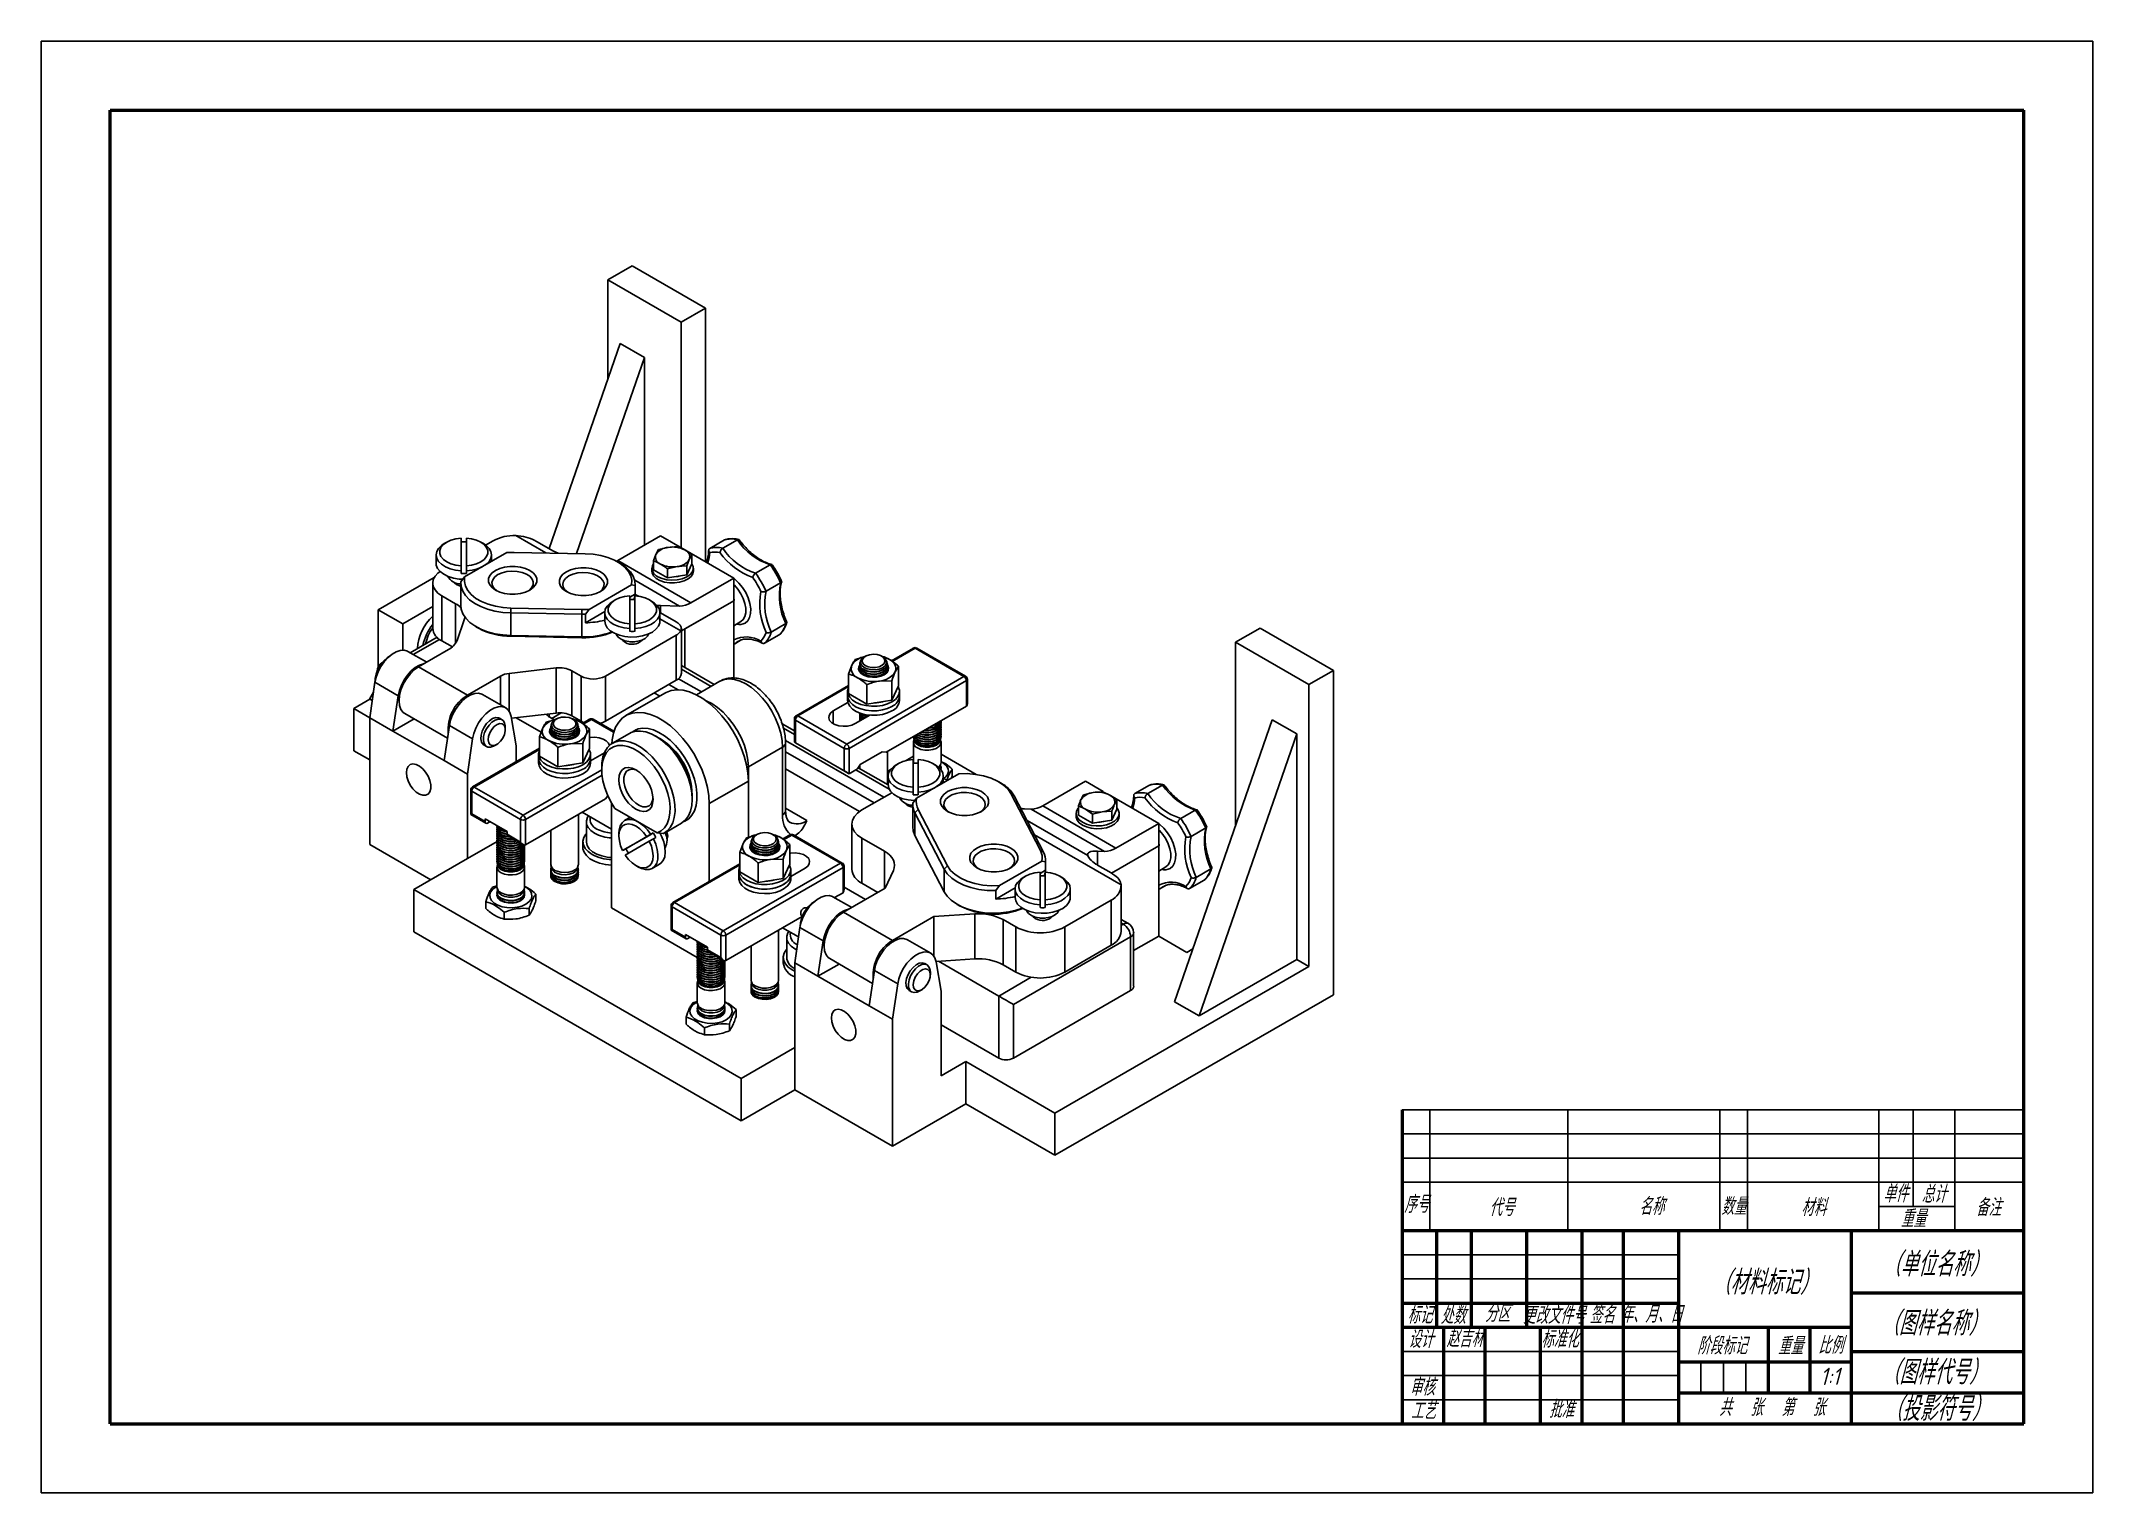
# Model space of a CAD drawing. Header units: millimetres. Extents: x 18 to 612, y 28 to 448.
import ezdxf

# ---------------------------------------------------------------- set-up
doc = ezdxf.new("R2010")
doc.units = ezdxf.units.MM
for name, color, linetype, lineweight in [('粗实线', 3, 'Continuous', 50), ('细实线', 7, 'Continuous', 25), ('细文本', 7, 'Continuous', 25)]:
    doc.layers.add(name, color=color, linetype=linetype, lineweight=lineweight)
doc.styles.add('长仿宋', font='gbeitc.shx', dxfattribs={"bigfont": 'gbcbig.shx'})

msp = doc.modelspace()

# ---------------------------------------------------------------- texts
at = {"layer": '细文本', "style": '长仿宋'}
for s, height, p in [('序号', 5, (412.13, 108.87)), ('代号', 5, (436.81, 107.95)), ('名称', 5, (480.16, 108.26)), ('数量', 5, (503.92, 108.26)), ('材料', 5, (527.06, 107.95)), ('单件', 5, (550.81, 111.96)), ('总计', 5, (561.92, 111.8)), ('备注', 5, (577.66, 107.95)), ('重量', 5, (555.91, 104.71)), ('（单位名称）', 7, (550.74, 90.51)), ('（材料标记）', 7, (501.49, 85.25)), ('标记', 5, (413.06, 76.81)), ('处数', 5, (422.69, 76.67)), ('分区', 5, (435.52, 77.25)), ('更改文件号', 5, (446.51, 76.72)), ('签名', 5, (465.82, 76.81)), ('年、月、日', 5, (474.7, 77.05)), ('（图样名称）', 7, (550.28, 73.39)), ('设计', 5, (413.34, 69.76)), ('赵吉林', 5, (424.38, 69.97)), ('标准化', 5, (451.8, 69.83)), ('阶段标记', 5, (496.95, 67.88)), ('重量', 5, (520.34, 67.84)), ('比例', 5, (531.98, 68.04)), ('（图样代号）', 7, (550.43, 59.23)), ('审核', 5, (413.74, 55.93)), ('1:1', 5, (532.57, 59.02)), ('工艺', 5, (414.06, 49.07)), ('批准', 5, (454.08, 49.49)), ('共  张  第  张', 5, (503.3, 50.04)), ('（投影符号）', 7, (551.21, 48.65))]:
    msp.add_text(s, height=height, dxfattribs=at).set_placement(p)

# ---------------------------------------------------------------- linework, layer by layer
msp.add_line((17.56, 27.74), (611.56, 27.74))
at = {"layer": '粗实线'}
for p, q in [((37.56, 428.24), (591.56, 428.24)), ((37.56, 47.74), (37.56, 428.24)), ((591.56, 47.74), (591.56, 428.24)), ((411.56, 138.74), (411.56, 103.74)), ((411.56, 103.74), (411.56, 47.74)), ((411.56, 103.74), (591.56, 103.74)), ((421.56, 103.74), (421.56, 75.74)), ((431.56, 103.74), (431.56, 75.74)), ((447.56, 103.74), (447.56, 75.74)), ((463.56, 103.74), (463.56, 47.74)), ((475.56, 103.74), (475.56, 47.74)), ((491.56, 103.74), (491.56, 47.74)), ((541.56, 103.74), (541.56, 47.74)), ((541.56, 85.74), (591.56, 85.74)), ((411.56, 82.74), (491.56, 82.74)), ((411.56, 75.74), (541.56, 75.74)), ((423.56, 75.74), (423.56, 47.74)), ((435.56, 75.74), (435.56, 47.74)), ((451.56, 75.74), (451.56, 47.74)), ((517.56, 75.74), (517.56, 56.74)), ((529.56, 75.74), (529.56, 56.74)), ((491.56, 65.74), (541.56, 65.74)), ((541.56, 68.74), (591.56, 68.74)), ((491.56, 56.74), (591.56, 56.74)), ((37.56, 47.74), (591.56, 47.74))]:
    msp.add_line(p, q, dxfattribs=at)
at = {"layer": '粗实线', "color": 7, "linetype": 'Continuous', "lineweight": 25}
for p, q in [((188.73, 383.12), (181.66, 379.04)), ((209.94, 370.87), (188.73, 383.12)), ((181.66, 379.04), (202.87, 366.79)), ((181.66, 379.04), (181.66, 350.46)), ((202.87, 366.79), (209.94, 370.87)), ((209.94, 370.87), (209.94, 297.39)), ((202.87, 366.79), (202.87, 301.47)), ((185.19, 360.67), (164.61, 301.26)), ((192.26, 356.58), (172.6, 299.8)), ((185.19, 360.67), (192.26, 356.58)), ((192.26, 302.29), (192.26, 356.58)), ((134.99, 303.11), (134.28, 302.7)), ((139.19, 304.27), (139.19, 296.23)), ((140.69, 296.23), (140.69, 304.27)), ((145.6, 302.7), (144.89, 303.11)), ((148.42, 303.51), (146.26, 302.26)), ((161.15, 303.25), (165.75, 300.6)), ((184.49, 297.8), (196.86, 304.94)), ((196.86, 304.94), (203.93, 300.86)), ((211.14, 301.3), (215.38, 303.75)), ((214.92, 301.35), (219.16, 303.79)), ((131.94, 299.43), (131.94, 296.98)), ((140.18, 293.04), (152.43, 300.11)), ((147.94, 297.52), (147.94, 299.43)), ((175.07, 299.75), (154.56, 300.16)), ((165.75, 300.6), (167.24, 299.91)), ((184.12, 297.6), (184.49, 297.8)), ((184.49, 297.8), (205.7, 285.55)), ((185.19, 296.98), (184.49, 297.39)), ((195.57, 299.57), (194.82, 297.73)), ((194.82, 295.1), (194.82, 297.73)), ((196.31, 300.95), (195.57, 299.57)), ((199.1, 301.61), (196.31, 300.95)), ((201.89, 301.81), (199.1, 301.61)), ((203.94, 300.86), (218.07, 292.7)), ((204.48, 296.23), (205.23, 298.07)), ((205.23, 298.07), (205.97, 299.45)), ((205.97, 296.82), (205.97, 299.45)), ((131.36, 292.85), (115.19, 283.51)), ((130.94, 291.27), (130.94, 278.2)), ((139.08, 291.27), (139.08, 284.74)), ((139.09, 291.6), (140.18, 293.04)), ((139.19, 296.23), (139.19, 294.84)), ((139.19, 294.02), (139.19, 294.84)), ((140.69, 294.84), (140.69, 296.23)), ((140.69, 294.02), (140.69, 294.84)), ((194.4, 295.55), (194.4, 294.74)), ((198.9, 292.74), (194.82, 295.1)), ((198.9, 295.37), (201.69, 296.03)), ((198.9, 292.74), (198.9, 295.37)), ((204.48, 293.6), (198.9, 292.74)), ((201.69, 296.03), (204.48, 296.23)), ((205.97, 296.82), (204.48, 293.6)), ((204.48, 293.6), (204.48, 296.23)), ((205.7, 285.55), (218.07, 292.7)), ((206.4, 294.74), (206.4, 295.55)), ((218.07, 292.7), (218.07, 286.16)), ((224.43, 294.11), (228.67, 296.56)), ((227.43, 288.92), (231.67, 291.37)), ((133.57, 287.59), (137.59, 285.27)), ((133.57, 287.59), (133.57, 274.53)), ((188.49, 290.72), (176.24, 283.65)), ((183.78, 286.37), (183.07, 285.96)), ((189.58, 288.08), (187.98, 287.16)), ((187.98, 287.53), (187.98, 279.5)), ((189.58, 290.53), (188.49, 290.72)), ((189.48, 279.5), (189.48, 287.53)), ((189.51, 287.53), (189.58, 288.08)), ((189.58, 288.08), (189.58, 290.53)), ((189.59, 287.52), (189.59, 290.86)), ((194.39, 285.96), (193.68, 286.37)), ((202.92, 277.42), (218.07, 286.16)), ((203.93, 278), (218.07, 286.16)), ((218.07, 286.16), (218.07, 263.75)), ((115.19, 283.51), (122.26, 279.43)), ((115.19, 283.51), (115.19, 267.04)), ((122.26, 279.43), (130.94, 284.44)), ((122.26, 279.43), (122.26, 271.83)), ((140.05, 280.58), (138, 274.65)), ((153.6, 284.01), (153.56, 282.61)), ((174.07, 282.21), (153.56, 282.61)), ((153.56, 282.61), (153.56, 276.08)), ((153.6, 284.01), (174.1, 283.6)), ((174.1, 283.6), (174.07, 282.21)), ((174.07, 282.21), (174.07, 275.67)), ((176.24, 283.65), (175.15, 282.21)), ((180.74, 282.99), (175.15, 279.76)), ((175.15, 279.76), (175.15, 282.21)), ((180.73, 282.7), (180.73, 280.25)), ((187.98, 279.5), (187.98, 278.1)), ((189.48, 278.1), (189.48, 279.5)), ((196.73, 280.25), (196.73, 282.7)), ((196.86, 284.8), (202.37, 284.59)), ((196.86, 282.64), (201.46, 279.99)), ((218.07, 278.9), (220.16, 280.1)), ((228.94, 277.06), (233.18, 279.51)), ((132.19, 275.56), (124.43, 271.08)), ((133.57, 274.53), (136.64, 272.76)), ((143.47, 278.61), (144.18, 278.21)), ((153.56, 276.08), (174.07, 275.67)), ((153.56, 276.08), (153.6, 275.84)), ((174.1, 275.43), (153.6, 275.84)), ((174.1, 275.43), (174.07, 275.67)), ((180.95, 264.33), (201.46, 276.16)), ((187.98, 277.28), (187.98, 278.1)), ((189.48, 277.28), (189.48, 278.1)), ((201.46, 263.1), (201.46, 276.16)), ((202.92, 265.14), (202.92, 278.21)), ((203.93, 278), (203.93, 266.77)), ((218.43, 273.71), (220.27, 274.78)), ((227.01, 273.81), (231.25, 276.26)), ((370.45, 278.21), (363.38, 274.13)), ((363.38, 274.13), (384.6, 261.88)), ((363.38, 274.13), (363.38, 221.06)), ((391.67, 265.97), (370.45, 278.21)), ((116.28, 268.22), (116.25, 268.2)), ((129.2, 268.33), (123.79, 271.46)), ((135.54, 271.99), (126.86, 266.98)), ((212.43, 261.86), (202.92, 267.35)), ((251.31, 264.92), (252.28, 267.48)), ((253.25, 269.1), (256.07, 269.91)), ((254.56, 267.89), (254.56, 267.78)), ((256.2, 270.07), (255.88, 269.88)), ((261.23, 269.88), (260.91, 270.07)), ((261.3, 269.85), (261.23, 269.88)), ((262.56, 267.78), (262.56, 267.89)), ((270.08, 272.44), (263.71, 268.76)), ((284.72, 264.22), (270.58, 272.39)), ((285.22, 264.27), (271.08, 272.44)), ((114.22, 262.52), (112.71, 252.28)), ((120.94, 258.64), (114.22, 262.52)), ((114.84, 265.75), (114.84, 265.71)), ((126.86, 266.98), (141, 258.82)), ((141, 258.82), (150.53, 264.32)), ((153.09, 265.11), (166.66, 266.68)), ((166.66, 253.61), (166.66, 266.68)), ((171.18, 265.89), (173.88, 264.33)), ((171.18, 265.89), (171.18, 252.82)), ((173.88, 251.26), (173.88, 264.33)), ((180.95, 264.33), (180.95, 251.26)), ((180.95, 251.26), (201.46, 263.1)), ((208.73, 259.72), (202.09, 263.55)), ((214.11, 262.83), (207.29, 258.89)), ((251.31, 261.6), (236.14, 252.84)), ((250.78, 244.63), (284.72, 264.22)), ((251.31, 264.92), (251.31, 259.27)), ((285.43, 263), (251.48, 243.4)), ((254.56, 267.22), (254.56, 267.11)), ((254.56, 266.56), (254.56, 266.45)), ((256.61, 261.85), (256.61, 256.2)), ((263.86, 262.97), (260.24, 262.89)), ((262.56, 267.11), (262.56, 267.22)), ((262.56, 266.45), (262.56, 266.56)), ((263.86, 262.97), (263.86, 257.32)), ((265.81, 261.51), (263.86, 257.32)), ((265.81, 267.16), (264.83, 265.54)), ((265.81, 267.16), (265.81, 261.51)), ((285.43, 255.65), (285.43, 263)), ((285.72, 256.3), (285.72, 263.41)), ((384.6, 261.88), (391.67, 265.97)), ((384.6, 261.88), (384.6, 180.23)), ((391.67, 265.97), (391.67, 172.06)), ((112.76, 257.61), (108.12, 254.93)), ((113.8, 259.65), (112.66, 257.67)), ((113.44, 257.22), (112.77, 257.61)), ((119.43, 248.4), (120.94, 258.64)), ((152.07, 255.13), (145.35, 259.01)), ((198.17, 259.4), (186.86, 252.87)), ((251.13, 256.67), (246.89, 254.22)), ((251.06, 259.9), (251.06, 258.59)), ((251.06, 258.59), (251.06, 257.28)), ((256.61, 256.2), (251.31, 259.27)), ((263.86, 257.32), (256.61, 256.2)), ((262.25, 242.27), (285.43, 255.65)), ((266.06, 258.59), (266.06, 259.9)), ((266.06, 257.28), (266.06, 258.59)), ((108.12, 254.93), (112.71, 252.28)), ((108.12, 254.93), (108.12, 242.68)), ((112.71, 252.28), (112.71, 215.54)), ((112.71, 252.28), (119.43, 248.4)), ((125.57, 251.95), (119.43, 248.4)), ((122.86, 253.52), (135.25, 246.37)), ((135.79, 250.06), (134.28, 239.83)), ((142.51, 246.19), (135.79, 250.06)), ((151.03, 251.69), (150.32, 252.1)), ((151.96, 248.81), (151.96, 249.63)), ((155.14, 244.12), (153.63, 252.61)), ((153.72, 252.12), (166.66, 253.61)), ((155.14, 252.28), (162.37, 248.11)), ((163.8, 250.94), (166.62, 251.74)), ((164.69, 252.49), (166.19, 251.62)), ((165.11, 249.72), (165.11, 249.61)), ((166.76, 251.91), (166.43, 251.72)), ((171.18, 252.82), (173.88, 251.26)), ((171.78, 251.72), (171.46, 251.91)), ((173.11, 249.61), (173.11, 249.72)), ((176.38, 251.82), (174.26, 250.6)), ((183.41, 248.35), (177.38, 251.82)), ((235.64, 248.47), (232.12, 250.49)), ((235.64, 251.98), (235.64, 245.21)), ((250.07, 243.4), (235.93, 251.57)), ((235.93, 251.57), (235.93, 245.04)), ((236.64, 252.79), (250.78, 244.63)), ((253.25, 250.55), (257.49, 253)), ((254.56, 253.3), (254.56, 253.19)), ((254.56, 252.64), (254.56, 252.53)), ((254.56, 251.98), (254.56, 251.87)), ((254.56, 251.32), (254.58, 251.59)), ((254.56, 251.32), (254.56, 251.3)), ((255.66, 252.93), (254.99, 253.48)), ((255.66, 253.04), (255.14, 253.43)), ((257.44, 252.96), (257.05, 253.04)), ((278.11, 250.84), (278.11, 250.95)), ((278.11, 250.18), (278.11, 250.29)), ((278.11, 249.51), (278.11, 249.62)), ((373.99, 251.68), (345.71, 170.02)), ((373.99, 251.68), (381.06, 247.59)), ((119.43, 248.4), (134.28, 239.83)), ((142.51, 246.19), (141, 235.95)), ((145.82, 244.3), (146.53, 243.9)), ((148.78, 244.12), (149.48, 244.53)), ((155.14, 244.12), (155.14, 239.56)), ((161.86, 246.75), (162.83, 249.32)), ((161.86, 246.75), (161.86, 241.1)), ((165.11, 249.06), (165.11, 248.95)), ((165.11, 248.4), (165.11, 248.29)), ((167.16, 243.69), (167.16, 238.04)), ((174.41, 244.81), (170.79, 244.72)), ((173.11, 248.95), (173.11, 249.06)), ((173.11, 248.29), (173.11, 248.4)), ((174.41, 244.81), (174.41, 239.16)), ((176.36, 248.99), (175.38, 247.37)), ((176.36, 248.99), (176.36, 243.34)), ((187.95, 247.72), (183, 244.87)), ((196.15, 246.57), (195.45, 246.98)), ((196.86, 246.16), (196.51, 246.36)), ((232.22, 243.71), (222.32, 238)), ((232.22, 224.12), (232.22, 243.71)), ((261.56, 229.22), (233.07, 245.67)), ((233.09, 225.34), (233.09, 244.94)), ((235.93, 245.04), (239.82, 242.79)), ((240.52, 242.38), (235.93, 245.04)), ((270.11, 245.14), (270.11, 239.32)), ((270.27, 245.9), (270.16, 245.49)), ((270.24, 246), (270.36, 245.57)), ((271.28, 246.55), (270.59, 247.09)), ((271.28, 246.66), (270.66, 247.13)), ((271.28, 247.22), (271.06, 247.36)), ((271.28, 247.33), (271.15, 247.41)), ((277.86, 245.57), (277.98, 246)), ((278.06, 245.49), (277.95, 245.9)), ((278.11, 248.85), (278.11, 248.96)), ((278.11, 248.19), (278.11, 248.3)), ((278.11, 247.52), (278.11, 247.63)), ((278.11, 246.86), (278.11, 246.97)), ((278.11, 239.32), (278.11, 245.14)), ((381.06, 247.59), (352.78, 165.94)), ((381.06, 247.59), (381.06, 182.27)), ((108.12, 242.68), (112.71, 240.03)), ((134.28, 239.83), (141, 235.95)), ((161.86, 243.44), (142.44, 232.23)), ((161.61, 241.73), (161.61, 240.43)), ((161.61, 240.43), (161.61, 239.12)), ((167.16, 238.04), (161.86, 241.1)), ((174.41, 239.16), (167.16, 238.04)), ((176.36, 243.34), (174.41, 239.16)), ((176.61, 239.77), (180.65, 242.11)), ((176.61, 240.43), (176.61, 241.73)), ((176.61, 239.12), (176.61, 240.43)), ((179.89, 238), (179.89, 237.18)), ((246.18, 239.12), (239.82, 242.79)), ((239.82, 242.79), (240.52, 242.38)), ((240.52, 242.38), (240.52, 242.38)), ((246.18, 239.12), (250.07, 236.87)), ((246.89, 238.71), (246.18, 239.12)), ((251.48, 236.06), (246.89, 238.71)), ((250.07, 236.87), (250.07, 243.4)), ((251.48, 243.4), (251.48, 236.06)), ((253.96, 237.48), (254.67, 238.71)), ((262.75, 232.81), (254.13, 237.79)), ((254.56, 238.52), (254.56, 237.54)), ((261.03, 242.38), (254.67, 238.71)), ((261.03, 242.38), (262.25, 242.27)), ((262.56, 232.92), (262.56, 242.45)), ((265.8, 239.02), (265.1, 238.61)), ((270.11, 241.09), (268.02, 239.88)), ((270, 240.18), (270, 232.14)), ((270, 239.49), (270.11, 239.55)), ((270.12, 239.13), (270.11, 239.32)), ((271.5, 232.14), (271.5, 240.18)), ((276.41, 238.61), (275.7, 239.02)), ((277.86, 238.22), (278.06, 238.97)), ((278.06, 238.14), (277.95, 238.55)), ((278.11, 237.69), (278.04, 237.25)), ((288.26, 235.84), (278.11, 241.7)), ((278.11, 237.69), (278.11, 237.79)), ((141, 235.95), (141, 211.46)), ((142.94, 232.18), (157.09, 224.02)), ((211, 227.39), (222.32, 233.92)), ((222.32, 233.92), (222.32, 217.62)), ((251.48, 236.06), (253.96, 237.48)), ((263.47, 237.26), (262.56, 236.73)), ((262.75, 235.35), (262.75, 232.9)), ((270, 232.14), (270, 230.75)), ((270.99, 228.95), (283.24, 236.02)), ((271.5, 230.75), (271.5, 232.14)), ((278.75, 233.43), (278.75, 235.35)), ((281.36, 235.37), (281.17, 234.83)), ((281.36, 235.37), (281.36, 237.34)), ((295.5, 233.3), (294.8, 233.71)), ((307.52, 226.77), (319.9, 233.91)), ((319.9, 233.91), (325.07, 230.93)), ((334.17, 230.28), (338.42, 232.73)), ((337.95, 230.32), (342.2, 232.77)), ((141.94, 231.36), (141.94, 224.25)), ((156.38, 222.79), (142.24, 230.95)), ((142.24, 230.95), (142.24, 224.42)), ((157.79, 215.44), (180.96, 228.82)), ((180.96, 228.82), (181.65, 229.67)), ((182.72, 227.55), (182.72, 197.17)), ((195.91, 218.95), (183.67, 226.02)), ((206.05, 228.61), (206.05, 229.43)), ((211, 227.39), (211, 204.86)), ((263.86, 230.55), (255.2, 225.55)), ((269.9, 227.18), (269.9, 220.65)), ((269.91, 227.51), (270.99, 228.95)), ((270, 229.93), (270, 230.75)), ((271.5, 229.93), (271.5, 230.75)), ((306.79, 213.99), (298.3, 230.32)), ((299.26, 229.67), (298.3, 230.32)), ((299.26, 229.67), (307.75, 213.34)), ((302.22, 225.89), (304.19, 225.81)), ((325.41, 213.56), (304.19, 225.81)), ((307.52, 226.77), (328.74, 214.52)), ((317.86, 224.07), (317.86, 226.7)), ((317.86, 226.7), (319.9, 225.75)), ((322.14, 230.58), (319.35, 229.92)), ((319.9, 225.75), (321.94, 224.34)), ((324.93, 230.78), (322.14, 230.58)), ((326.97, 229.83), (324.93, 230.78)), ((329.01, 228.42), (326.97, 229.83)), ((326.97, 229.83), (341.11, 221.67)), ((329.01, 225.8), (327.51, 222.58)), ((329.01, 225.8), (329.01, 228.42)), ((141.94, 224.25), (146.33, 221.72)), ((142.24, 224.42), (146.13, 222.18)), ((152.49, 219.32), (146.13, 222.99)), ((146.13, 222.99), (146.13, 222.18)), ((147.54, 222.18), (146.83, 221.77)), ((149.55, 220.79), (149.55, 220.68)), ((149.55, 220.13), (149.55, 220.02)), ((156.38, 216.26), (156.38, 222.79)), ((157.79, 222.79), (157.79, 215.44)), ((173.11, 209.72), (173.11, 224.28)), ((182.72, 220.03), (174.23, 224.93)), ((175.43, 222.07), (175.43, 216.36)), ((188.15, 223.43), (186.5, 222.47)), ((198, 218.88), (202.95, 221.74)), ((252.27, 221.46), (252.27, 208.4)), ((270.53, 224.69), (271.49, 225.68)), ((279.01, 208.36), (270.53, 224.69)), ((270.53, 224.69), (270.53, 218.16)), ((271.49, 225.68), (279.97, 209.35)), ((317.18, 224.53), (317.18, 223.71)), ((321.94, 221.71), (317.86, 224.07)), ((321.94, 224.34), (324.73, 225)), ((321.94, 221.71), (321.94, 224.34)), ((327.51, 222.58), (321.94, 221.71)), ((324.73, 225), (327.51, 225.21)), ((327.51, 222.58), (327.51, 225.21)), ((328.74, 214.52), (341.11, 221.67)), ((329.68, 223.71), (329.68, 224.53)), ((341.11, 221.67), (341.11, 215.14)), ((347.47, 223.09), (351.71, 225.54)), ((350.47, 217.89), (354.71, 220.34)), ((112.71, 215.54), (130.39, 205.33)), ((141, 211.46), (149.58, 216.41)), ((149.55, 219.46), (149.55, 219.35)), ((149.55, 218.8), (149.55, 218.69)), ((149.55, 218.14), (149.55, 218.03)), ((149.55, 217.47), (149.55, 217.36)), ((149.55, 216.81), (149.55, 216.7)), ((149.55, 216.15), (149.55, 216.04)), ((149.55, 215.49), (149.55, 215.38)), ((149.55, 214.82), (149.55, 214.71)), ((149.55, 214.16), (149.55, 214.05)), ((152.49, 219.32), (152.49, 218.5)), ((152.49, 218.5), (156.38, 216.26)), ((152.7, 218.05), (157.09, 215.51)), ((157.55, 215.38), (157.55, 215.38)), ((157.55, 214.71), (157.55, 214.82)), ((157.55, 214.05), (157.55, 214.16)), ((165.11, 219.66), (165.11, 209.72)), ((174.43, 216.36), (174.43, 214.72)), ((184.84, 218.81), (184.84, 217.99)), ((192.89, 217.8), (185.93, 213.78)), ((185.93, 213.78), (186.14, 213.89)), ((186.85, 214.3), (186.14, 213.89)), ((186.68, 212.48), (193.64, 216.5)), ((194.81, 218.9), (186.85, 214.3)), ((194.1, 218.49), (192.89, 217.8)), ((193.64, 216.5), (194.85, 217.19)), ((194.81, 218.9), (194.1, 218.49)), ((195.56, 217.6), (194.85, 217.19)), ((197.71, 218.73), (195.91, 218.95)), ((219.84, 213.28), (220.81, 215.84)), ((221.78, 217.46), (224.61, 218.27)), ((223.09, 216.25), (223.09, 216.14)), ((223.09, 215.59), (223.09, 215.48)), ((223.09, 214.92), (223.09, 214.81)), ((224.74, 218.43), (224.41, 218.25)), ((229.77, 218.25), (229.44, 218.43)), ((231.09, 216.14), (231.09, 216.25)), ((231.09, 215.48), (231.09, 215.59)), ((231.09, 214.81), (231.09, 214.92)), ((234.37, 218.35), (232.25, 217.13)), ((234.34, 215.52), (233.37, 213.9)), ((234.34, 215.52), (234.34, 209.87)), ((249.01, 210.14), (234.87, 218.3)), ((249.51, 210.19), (235.37, 218.35)), ((255.2, 217.38), (261.72, 213.62)), ((255.2, 217.38), (255.2, 204.32)), ((270.53, 218.16), (279.01, 201.83)), ((307.75, 213.34), (306.79, 213.99)), ((327.43, 207.24), (341.11, 215.14)), ((327.43, 207.24), (341.11, 215.14)), ((341.11, 215.14), (341.11, 189.01)), ((341.11, 215.14), (341.11, 215.14)), ((141, 211.46), (125.44, 202.48)), ((149.55, 213.5), (149.55, 213.39)), ((149.55, 212.83), (149.55, 212.72)), ((149.55, 212.17), (149.55, 212.06)), ((149.55, 211.51), (149.55, 211.4)), ((149.55, 210.85), (149.55, 210.74)), ((149.55, 209.01), (149.55, 203.19)), ((149.71, 209.78), (149.6, 209.36)), ((149.68, 209.88), (149.8, 209.44)), ((157.3, 209.44), (157.42, 209.88)), ((157.5, 209.36), (157.39, 209.78)), ((157.55, 213.39), (157.55, 213.5)), ((157.55, 212.72), (157.55, 212.83)), ((157.55, 212.06), (157.55, 212.17)), ((157.55, 211.4), (157.55, 211.51)), ((157.55, 210.74), (157.55, 210.85)), ((157.55, 203.19), (157.55, 209.01)), ((165.11, 208.19), (165.11, 208.09)), ((165.15, 209.37), (165.35, 208.62)), ((165.26, 208.96), (165.15, 208.55)), ((172.86, 208.62), (173.06, 209.37)), ((173.06, 208.55), (172.95, 208.96)), ((173.11, 208.09), (173.11, 208.19)), ((189.79, 209.42), (190.5, 209.01)), ((194.5, 208.62), (196.62, 209.84)), ((219.84, 209.96), (200.43, 198.76)), ((215.07, 190.54), (249.01, 210.14)), ((249.72, 208.91), (215.78, 189.32)), ((219.59, 208.26), (219.59, 206.95)), ((219.84, 213.28), (219.84, 207.63)), ((225.15, 210.21), (225.15, 204.56)), ((232.4, 211.34), (228.77, 211.25)), ((232.4, 211.34), (232.4, 205.69)), ((234.34, 209.87), (232.4, 205.69)), ((234.59, 206.3), (238.76, 208.71)), ((234.59, 206.95), (234.59, 208.26)), ((249.72, 201.56), (249.72, 208.91)), ((250.01, 202.55), (250.01, 209.32)), ((264.31, 208.04), (261.91, 202.89)), ((279.01, 208.36), (279.97, 209.35)), ((279.01, 208.36), (279.01, 201.83)), ((307.28, 210.71), (295.03, 203.64)), ((308.37, 208.08), (306.77, 207.15)), ((308.37, 210.53), (307.28, 210.71)), ((308.3, 207.52), (308.37, 208.08)), ((308.37, 208.08), (308.37, 210.53)), ((308.38, 207.52), (308.38, 210.85)), ((323.43, 213.64), (325.41, 213.56)), ((323.43, 209.57), (327.32, 207.33)), ((341.11, 207.87), (343.2, 209.07)), ((351.97, 206.03), (356.22, 208.48)), ((125.44, 202.48), (220.19, 147.78)), ((125.44, 202.48), (125.44, 190.23)), ((149.55, 203.54), (148.24, 203.16)), ((149.22, 203.24), (149.55, 203.42)), ((149.6, 202.84), (149.8, 202.09)), ((149.71, 202.43), (149.6, 202.01)), ((157.3, 202.09), (157.5, 202.84)), ((157.5, 202.01), (157.39, 202.43)), ((165.11, 207.54), (165.11, 207.43)), ((165.11, 206.88), (165.11, 206.77)), ((165.11, 206.34), (165.14, 206.49)), ((173.08, 206.49), (173.1, 206.34)), ((173.11, 207.43), (173.11, 207.54)), ((173.11, 206.77), (173.11, 206.88)), ((219.59, 206.95), (219.59, 205.65)), ((225.15, 204.56), (219.84, 207.63)), ((232.4, 205.69), (225.15, 204.56)), ((234.59, 205.65), (234.59, 206.95)), ((261.91, 202.89), (249.89, 195.95)), ((250.01, 203.23), (256.26, 199.62)), ((255.2, 204.32), (259.79, 201.67)), ((295.03, 203.64), (293.95, 202.2)), ((299.54, 202.98), (293.95, 199.75)), ((293.95, 199.75), (293.95, 202.2)), ((299.52, 202.69), (299.52, 200.24)), ((302.57, 206.36), (301.86, 205.95)), ((306.77, 207.52), (306.77, 199.49)), ((308.27, 199.49), (308.27, 207.52)), ((313.18, 205.95), (312.47, 206.36)), ((315.52, 200.24), (315.52, 202.69)), ((330.25, 190.44), (330.25, 203.5)), ((341.47, 202.69), (343.31, 203.75)), ((350.05, 202.78), (354.29, 205.23)), ((146.3, 197.01), (146.3, 198.97)), ((149.55, 201.66), (149.55, 201.56)), ((149.55, 201.01), (149.55, 200.9)), ((157.55, 201.56), (157.55, 201.66)), ((157.55, 200.9), (157.55, 201.01)), ((158.86, 195.06), (158.86, 197.03)), ((160.8, 199.25), (160.8, 201.21)), ((182.72, 197.17), (207.54, 182.84)), ((199.93, 197.89), (199.93, 190.78)), ((214.36, 189.32), (200.22, 197.48)), ((200.22, 197.48), (200.22, 190.95)), ((200.93, 198.71), (215.07, 190.54)), ((239.48, 197.29), (239.29, 197.18)), ((252.24, 197.3), (246.82, 200.43)), ((247.29, 200.16), (249.72, 201.56)), ((282.77, 198.2), (283.48, 197.79)), ((306.77, 199.49), (306.77, 198.09)), ((306.77, 197.27), (306.77, 198.09)), ((308.27, 198.09), (308.27, 199.49)), ((308.27, 197.27), (308.27, 198.09)), ((313.89, 191.67), (327.32, 199.42)), ((327.32, 186.36), (327.32, 199.42)), ((125.44, 190.23), (220.19, 135.53)), ((151.61, 193.94), (151.61, 195.91)), ((199.93, 190.78), (204.32, 188.25)), ((200.22, 190.95), (204.11, 188.7)), ((215.78, 181.97), (237.87, 194.73)), ((231.09, 176.25), (231.09, 190.81)), ((236.86, 188.78), (232.21, 191.46)), ((237.26, 191.49), (235.75, 181.25)), ((237.26, 191.49), (243.98, 187.61)), ((237.87, 194.73), (237.87, 194.51)), ((249.89, 195.95), (264.04, 187.79)), ((264.04, 187.79), (276.06, 194.73)), ((276.06, 194.73), (287.92, 195.46)), ((276.06, 194.73), (276.06, 183.19)), ((287.92, 182.39), (287.92, 195.46)), ((296.05, 193.8), (299.74, 191.67)), ((296.05, 193.8), (296.05, 180.73)), ((299.74, 178.6), (299.74, 191.67)), ((313.89, 191.67), (313.89, 178.6)), ((332.36, 192.63), (330.25, 193.84)), ((210.47, 185.85), (204.11, 189.52)), ((204.11, 189.52), (204.11, 188.7)), ((205.52, 188.7), (204.82, 188.3)), ((207.53, 187.32), (207.53, 187.21)), ((207.53, 186.65), (207.53, 186.54)), ((207.53, 185.99), (207.53, 185.88)), ((207.53, 185.33), (207.53, 185.22)), ((207.53, 184.66), (207.53, 184.55)), ((210.47, 185.85), (210.47, 185.03)), ((210.47, 185.03), (214.36, 182.79)), ((210.68, 184.57), (215.07, 182.04)), ((214.36, 182.79), (214.36, 189.32)), ((215.78, 189.32), (215.78, 181.97)), ((223.09, 186.19), (223.09, 176.25)), ((233.41, 188.6), (233.41, 182.88)), ((242.47, 177.38), (243.98, 187.61)), ((275.11, 184.1), (268.39, 187.98)), ((332.98, 188.81), (299.04, 169.21)), ((313.89, 178.6), (327.32, 186.36)), ((332.98, 173.29), (332.98, 188.81)), ((333.86, 174.52), (333.86, 190.03)), ((333.86, 184.82), (341.11, 189.01)), ((349.24, 184.31), (341.11, 189.01)), ((351.01, 185.33), (349.24, 184.31)), ((207.53, 184), (207.53, 183.89)), ((207.53, 183.34), (207.53, 183.23)), ((207.53, 182.68), (207.53, 182.57)), ((207.53, 182.01), (207.53, 181.9)), ((207.53, 181.35), (207.53, 181.24)), ((207.53, 180.69), (207.53, 180.58)), ((207.53, 180.02), (207.53, 179.91)), ((207.53, 179.36), (207.53, 179.25)), ((207.53, 178.7), (207.53, 178.59)), ((215.53, 181.9), (215.53, 181.9)), ((215.53, 181.24), (215.53, 181.35)), ((215.53, 180.58), (215.53, 180.69)), ((215.53, 179.91), (215.53, 180.02)), ((215.53, 179.25), (215.53, 179.36)), ((215.53, 178.59), (215.53, 178.7)), ((232.41, 182.88), (232.41, 181.25)), ((235.04, 179.21), (235.75, 178.84)), ((235.75, 181.25), (235.75, 156.76)), ((235.75, 181.25), (242.47, 177.38)), ((242.47, 177.38), (248.61, 180.92)), ((245.89, 182.49), (258.28, 175.34)), ((258.83, 179.04), (257.32, 168.8)), ((258.83, 179.04), (265.55, 175.16)), ((274.06, 180.66), (273.36, 181.07)), ((275, 177.79), (275, 178.6)), ((276.65, 181.7), (287.92, 182.39)), ((278.18, 173.09), (276.67, 181.58)), ((277.33, 181.74), (294.79, 171.66)), ((296.05, 180.73), (299.74, 178.6)), ((311.06, 137.78), (384.6, 180.23)), ((381.06, 182.27), (352.78, 165.94)), ((381.06, 182.27), (384.6, 180.23)), ((207.53, 178.04), (207.53, 177.93)), ((207.53, 177.37), (207.53, 177.26)), ((207.53, 175.54), (207.53, 169.72)), ((207.69, 176.3), (207.58, 175.89)), ((207.66, 176.4), (207.78, 175.97)), ((215.28, 175.97), (215.4, 176.4)), ((215.49, 175.89), (215.38, 176.3)), ((215.53, 177.93), (215.53, 178.04)), ((215.53, 177.26), (215.53, 177.37)), ((215.53, 169.72), (215.53, 175.54)), ((223.09, 174.72), (223.09, 174.62)), ((223.09, 174.07), (223.09, 173.96)), ((223.09, 173.41), (223.09, 173.29)), ((223.14, 175.9), (223.34, 175.15)), ((223.25, 175.49), (223.14, 175.07)), ((230.84, 175.15), (231.04, 175.9)), ((231.04, 175.07), (230.93, 175.49)), ((231.06, 173.02), (231.08, 172.86)), ((231.09, 174.62), (231.09, 174.72)), ((231.09, 173.96), (231.09, 174.07)), ((231.09, 173.29), (231.09, 173.41)), ((257.32, 168.8), (242.47, 177.38)), ((265.55, 175.16), (264.04, 164.93)), ((268.86, 173.28), (269.56, 172.87)), ((271.81, 173.09), (272.52, 173.5)), ((278.18, 173.09), (278.18, 148.59)), ((299.04, 153.7), (332.98, 173.29)), ((207.53, 170.07), (206.23, 169.68)), ((207.2, 169.77), (207.53, 169.95)), ((207.53, 168.19), (207.53, 168.09)), ((207.53, 167.54), (207.53, 167.43)), ((207.58, 169.37), (207.78, 168.62)), ((207.69, 168.95), (207.58, 168.54)), ((215.28, 168.62), (215.49, 169.37)), ((215.49, 168.54), (215.38, 168.95)), ((215.53, 168.09), (215.53, 168.19)), ((215.53, 167.43), (215.53, 167.54)), ((218.78, 165.78), (218.78, 167.74)), ((257.32, 168.8), (264.04, 164.93)), ((294.79, 153.7), (294.79, 171.66)), ((299.04, 169.21), (299.04, 153.7)), ((311.06, 125.53), (391.67, 172.06)), ((352.78, 165.94), (345.71, 170.02)), ((204.28, 163.53), (204.28, 165.5)), ((209.59, 160.47), (209.59, 162.43)), ((216.84, 161.59), (216.84, 163.56)), ((264.04, 164.93), (264.04, 128.18)), ((278.18, 163.29), (294.79, 153.7)), ((220.19, 147.78), (235.75, 156.76)), ((235.75, 156.76), (235.75, 144.51)), ((278.18, 148.59), (285.25, 152.68)), ((285.25, 152.68), (311.06, 137.78)), ((285.25, 152.68), (285.25, 140.43)), ((220.19, 147.78), (220.19, 135.53)), ((220.19, 135.53), (235.75, 144.51)), ((235.75, 144.51), (264.04, 128.18)), ((264.04, 128.18), (285.25, 140.43)), ((285.25, 140.43), (311.06, 125.53)), ((311.06, 137.78), (311.06, 125.53))]:
    msp.add_line(p, q, dxfattribs=at)
at = {"layer": '粗实线', "color": 8, "linetype": 'Continuous', "lineweight": 25}
for p, q in [((163.74, 299.98), (154.98, 305.03)), ((202.37, 284.59), (189.44, 292.06)), ((137.59, 273.83), (137.59, 285.27)), ((189.59, 287.94), (190.47, 287.43)), ((202.75, 277.46), (196.73, 280.93)), ((196.86, 284.8), (196.86, 282.64)), ((132.91, 274.96), (125.31, 270.58)), ((270.58, 272.39), (263.97, 268.58)), ((150.53, 256.02), (150.53, 264.32)), ((153.09, 265.11), (153.09, 254.11)), ((199.33, 261.87), (202, 260.34)), ((211.55, 261.35), (202.92, 266.34)), ((196.65, 258.52), (195.09, 259.43)), ((251.31, 261.26), (236.64, 252.79)), ((164.69, 253.38), (164.69, 252.49)), ((165.39, 252.08), (168.13, 253.65)), ((173.17, 251.67), (172.79, 251.45)), ((176.88, 251.77), (174.52, 250.41)), ((183.31, 248.06), (176.88, 251.77)), ((246.89, 254.22), (246.89, 250.55)), ((235.64, 247.45), (232.48, 249.27)), ((161.86, 243.1), (142.94, 232.18)), ((222.32, 238), (221.95, 237.82)), ((222.32, 238), (222.32, 233.92)), ((233.09, 242.39), (258.73, 227.59)), ((157.09, 224.02), (179.89, 237.18)), ((179.98, 235.6), (157.79, 222.79)), ((254.52, 225.12), (233.09, 237.49)), ((263.07, 231.61), (253.43, 237.18)), ((278.88, 233.51), (278.75, 233.58)), ((233.09, 226.06), (239.29, 222.48)), ((303.01, 222.46), (320.56, 212.33)), ((234.87, 218.3), (232.51, 216.94)), ((330.23, 203.87), (305.15, 218.35)), ((219.84, 209.62), (200.93, 198.71)), ((261.72, 202.78), (261.72, 213.62)), ((323.43, 213.64), (323.43, 209.57)), ((330.86, 192.48), (330.25, 192.83)), ((330.25, 192.13), (330.86, 192.48)), ((294.79, 171.66), (304.23, 177.11))]:
    msp.add_line(p, q, dxfattribs=at)
at = {"layer": '粗实线', "color": 7, "linetype": 'Continuous', "lineweight": 25, "flags": 128}
for points in [[(139.19, 304.27), (137.65, 304.07), (136.23, 303.68), (135, 303.11), (134.02, 302.41), (133.33, 301.59), (132.98, 300.7), (132.98, 299.8), (133.33, 298.91), (134.02, 298.09), (135, 297.38), (136.23, 296.82), (137.65, 296.43), (139.19, 296.23)], [(140.69, 296.23), (142.22, 296.43), (143.64, 296.82), (144.87, 297.38), (145.86, 298.09), (146.54, 298.91), (146.89, 299.8), (146.89, 300.7), (146.54, 301.59), (145.86, 302.41), (144.87, 303.11), (143.64, 303.68), (142.22, 304.07), (140.69, 304.27)], [(139.19, 294.84), (137.54, 295.03), (135.99, 295.42), (134.62, 295.98), (133.49, 296.7), (132.64, 297.54), (132.12, 298.47), (131.94, 299.43), (132.12, 300.4), (132.64, 301.32), (133.49, 302.17), (134.28, 302.7)], [(145.6, 302.7), (146.39, 302.17), (147.24, 301.32), (147.76, 300.4), (147.94, 299.43), (147.76, 298.47), (147.24, 297.54), (146.39, 296.7), (145.25, 295.98), (143.88, 295.42), (142.34, 295.03), (140.69, 294.84)], [(188.49, 290.72), (188.57, 292.06), (188.27, 293.38), (187.6, 294.66), (186.57, 295.86), (185.21, 296.94), (183.57, 297.88), (181.67, 298.65), (179.59, 299.23), (177.37, 299.6), (175.07, 299.75)], [(133.06, 294.62), (132.45, 294.15), (131.62, 293.26), (131.11, 292.28), (130.94, 291.27), (131.11, 290.25), (131.62, 289.28), (132.45, 288.38), (133.57, 287.59)], [(131.94, 296.98), (131.99, 296.48), (132.36, 295.51), (133.08, 294.6), (134.13, 293.81), (135.45, 293.16), (136.98, 292.69), (138.64, 292.43), (139.72, 292.37)], [(137.1, 291.52), (137.22, 291.35), (137.82, 290.86)], [(153.56, 282.61), (151.22, 282.77), (148.95, 283.13), (146.8, 283.7), (144.83, 284.45), (143.1, 285.37), (141.63, 286.44), (140.47, 287.62), (139.65, 288.9), (139.19, 290.24), (139.09, 291.6)], [(140.18, 293.04), (140.1, 291.71), (140.4, 290.38), (141.07, 289.1), (142.1, 287.91), (143.45, 286.82), (145.1, 285.89), (146.99, 285.12), (149.08, 284.54), (151.3, 284.16), (153.6, 284.01)], [(149.13, 294.94), (150.36, 295.51), (151.77, 295.9), (153.3, 296.1), (154.86, 296.1), (156.39, 295.9), (157.8, 295.51), (159.03, 294.94), (160.01, 294.24), (160.69, 293.42), (161.04, 292.54), (161.04, 291.63), (160.69, 290.75), (160.01, 289.94), (159.03, 289.23), (157.8, 288.66), (156.39, 288.27), (154.86, 288.07), (153.3, 288.07), (151.77, 288.27), (150.36, 288.66), (149.13, 289.23), (148.15, 289.94), (147.47, 290.75), (147.12, 291.63), (147.12, 292.54), (147.47, 293.42), (148.15, 294.24), (149.13, 294.94)], [(149.84, 293.72), (148.92, 293.03), (148.32, 292.24), (148.08, 291.38), (148.22, 290.51), (148.73, 289.7), (149.51, 289.02)], [(158.65, 289.03), (158.82, 289.15), (159.59, 289.89), (160.01, 290.73), (160.05, 291.6), (159.73, 292.44), (159.04, 293.22), (158.05, 293.87), (156.8, 294.36), (155.39, 294.65), (153.89, 294.73), (152.41, 294.6), (151.03, 294.25), (149.84, 293.72)], [(169.64, 294.53), (170.86, 295.1), (172.27, 295.49), (173.8, 295.69), (175.37, 295.69), (176.9, 295.49), (178.31, 295.1), (179.54, 294.53), (180.51, 293.83), (181.19, 293.01), (181.54, 292.13), (181.54, 291.22), (181.19, 290.34), (180.51, 289.53), (179.54, 288.82), (178.31, 288.26), (176.9, 287.86), (175.37, 287.66), (173.8, 287.66), (172.27, 287.86), (170.86, 288.26), (169.64, 288.82), (168.66, 289.53), (167.98, 290.34), (167.63, 291.22), (167.63, 292.13), (167.98, 293.01), (168.66, 293.83), (169.64, 294.53)], [(170.34, 293.31), (169.42, 292.62), (168.82, 291.83), (168.59, 290.97), (168.73, 290.11), (169.24, 289.29), (170.02, 288.62)], [(179.16, 288.62), (179.33, 288.74), (180.09, 289.49), (180.51, 290.32), (180.56, 291.19), (180.23, 292.03), (179.55, 292.81), (178.55, 293.46), (177.31, 293.95), (175.9, 294.24), (174.4, 294.32), (172.91, 294.19), (171.53, 293.84), (170.34, 293.31)], [(185.19, 296.98), (185.57, 296.76), (187.04, 295.69), (188.19, 294.51), (189.01, 293.23), (189.48, 291.89), (189.58, 290.53)], [(194.4, 294.74), (194.47, 294.19), (194.89, 293.36), (195.65, 292.61), (196.72, 292), (198.01, 291.56), (199.46, 291.32), (200.96, 291.29), (202.43, 291.48), (203.77, 291.87), (204.9, 292.45), (205.74, 293.16), (206.25, 293.98), (206.4, 294.74)], [(196.15, 293.1), (197.34, 292.57), (198.72, 292.23), (200.21, 292.09), (201.7, 292.17), (203.12, 292.47), (204.36, 292.95), (205.36, 293.61), (206.04, 294.38), (206.37, 295.23), (206.32, 296.09), (205.97, 296.83)], [(200.86, 293.04), (201.92, 293.19), (202.17, 293.25)], [(137.82, 290.86), (138.67, 290.51), (139.08, 290.42)], [(187.98, 278.1), (186.33, 278.29), (184.78, 278.68), (183.41, 279.25), (182.28, 279.96), (181.43, 280.81), (180.91, 281.73), (180.73, 282.7), (180.91, 283.66), (181.43, 284.59), (182.28, 285.43), (183.07, 285.96)], [(187.98, 287.53), (186.44, 287.33), (185.02, 286.94), (183.79, 286.38), (182.81, 285.67), (182.12, 284.85), (181.77, 283.97), (181.77, 283.06), (182.12, 282.17), (182.81, 281.36), (183.79, 280.65), (185.02, 280.08), (186.44, 279.69), (187.98, 279.5)], [(189.21, 286.49), (189.28, 286.66), (189.48, 287.37)], [(189.48, 279.5), (191.01, 279.69), (192.43, 280.08), (193.67, 280.65), (194.65, 281.36), (195.33, 282.17), (195.68, 283.06), (195.68, 283.97), (195.33, 284.85), (194.65, 285.67), (193.67, 286.38), (192.43, 286.94), (191.01, 287.33), (189.48, 287.53)], [(194.39, 285.96), (195.18, 285.43), (196.03, 284.59), (196.55, 283.66), (196.73, 282.7), (196.55, 281.73), (196.03, 280.81), (195.18, 279.96), (194.04, 279.25), (192.67, 278.68), (191.13, 278.29), (189.48, 278.1)], [(139.08, 284.74), (139.19, 283.68), (139.66, 282.35), (140.49, 281.07), (141.65, 279.89), (143.11, 278.83), (144.85, 277.91), (146.81, 277.16), (148.96, 276.6), (151.22, 276.24), (153.56, 276.08)], [(140.22, 281.42), (140.2, 281.21), (140.05, 280.58)], [(180.73, 280.25), (180.92, 279.25), (181.47, 278.31), (182.36, 277.45), (183.55, 276.73), (184.98, 276.17), (186.59, 275.8), (188.3, 275.64), (190.02, 275.69), (191.69, 275.96), (193.22, 276.42), (194.54, 277.07), (195.58, 277.87), (196.31, 278.77), (196.68, 279.75), (196.73, 280.25)], [(184.05, 276.5), (184.15, 276.24), (184.67, 275.56), (185.49, 274.98), (186.54, 274.55), (187.76, 274.3), (189.05, 274.25), (190.32, 274.4), (191.47, 274.74), (192.41, 275.25), (193.09, 275.89), (193.4, 276.5)], [(185.89, 274.78), (186.01, 274.62), (186.61, 274.12)], [(188.01, 274.27), (188.73, 274.19), (189.45, 274.27)], [(123.79, 271.46), (123.63, 271.54), (122.66, 271.81), (121.57, 271.76), (120.39, 271.37), (119.18, 270.68), (118.01, 269.7), (116.91, 268.49), (115.94, 267.11), (115.15, 265.6), (114.57, 264.05), (114.22, 262.52)], [(115.78, 267.51), (115.46, 267.03), (115.2, 266.51)], [(115.25, 267.15), (115.71, 267.77), (116.25, 268.2)], [(120.94, 258.64), (121.29, 260.17), (121.87, 261.72), (122.66, 263.23), (123.63, 264.62), (124.72, 265.83), (125.9, 266.8), (127.11, 267.49), (128.28, 267.88), (128.47, 267.91)], [(262.5, 267.6), (262.65, 267.39), (262.92, 266.69), (262.83, 265.97), (262.4, 265.3), (261.65, 264.72), (260.65, 264.29), (259.49, 264.04), (258.24, 263.99), (257.03, 264.14), (255.93, 264.49), (255.05, 265), (254.46, 265.63), (254.19, 266.33), (254.28, 267.05), (254.61, 267.6)], [(255.88, 269.88), (255.23, 269.38), (254.83, 268.73), (254.8, 268.05), (255.14, 267.39), (255.81, 266.83), (256.75, 266.42), (257.87, 266.19), (259.06, 266.17), (260.19, 266.37), (261.17, 266.76), (261.89, 267.3), (262.28, 267.94), (262.31, 268.63), (261.97, 269.28), (261.3, 269.85), (261.3, 269.85)], [(256.15, 267.39), (257.02, 267.01), (258.06, 266.82), (259.16, 266.83), (260.19, 267.04), (261.04, 267.44), (261.62, 267.97), (261.87, 268.59), (261.76, 269.22), (261.31, 269.79), (260.55, 270.25), (259.58, 270.54), (258.5, 270.63), (257.42, 270.52), (256.47, 270.21), (255.74, 269.74), (255.32, 269.16), (255.25, 268.52), (255.53, 267.92), (256.15, 267.39)], [(262.28, 268.73), (262.36, 268.6), (262.55, 267.92), (262.39, 267.23), (261.89, 266.61), (261.09, 266.1), (260.06, 265.75), (258.91, 265.59), (257.72, 265.63), (256.6, 265.87), (255.66, 266.29)], [(262.56, 267.78), (262.39, 267.12), (261.89, 266.5), (261.09, 265.99), (260.06, 265.64), (258.91, 265.48), (257.72, 265.52), (256.6, 265.76), (255.66, 266.18)], [(262.53, 267.5), (262.55, 267.25), (262.39, 266.57), (261.89, 265.95), (261.09, 265.44), (260.06, 265.09), (258.91, 264.92), (257.72, 264.97), (256.6, 265.21), (255.66, 265.63)], [(114.84, 265.75), (114.94, 266.44), (115.25, 267.15)], [(122.86, 253.52), (122.43, 253.82), (121.76, 254.67), (121.34, 255.81), (121.2, 257.18), (121.34, 258.72), (121.76, 260.34), (122.43, 261.97), (123.33, 263.52), (124.4, 264.92), (125.6, 266.09), (126.86, 266.98)], [(255.05, 265.33), (255.12, 265.26), (255.83, 264.69), (256.81, 264.28), (257.95, 264.07), (259.16, 264.07), (260.31, 264.28), (261.28, 264.69), (261.99, 265.26), (262.06, 265.33)], [(262.56, 267.11), (262.39, 266.46), (261.89, 265.84), (261.09, 265.33), (260.06, 264.98), (258.91, 264.81), (257.72, 264.86), (256.6, 265.1), (255.66, 265.52)], [(262.53, 266.84), (262.55, 266.59), (262.39, 265.91), (261.89, 265.29), (261.09, 264.77), (260.06, 264.42), (258.91, 264.26), (257.72, 264.3), (256.6, 264.55), (255.66, 264.97)], [(262.56, 266.45), (262.39, 265.8), (261.89, 265.17), (261.09, 264.66), (260.06, 264.31), (258.91, 264.15), (257.72, 264.19), (256.6, 264.44), (255.66, 264.86)], [(112.77, 257.61), (112.68, 257.66), (112.67, 257.67), (112.76, 257.62), (112.92, 257.52), (113.13, 257.4), (113.37, 257.26), (113.44, 257.22)], [(145.35, 259.01), (145.19, 259.09), (144.23, 259.36), (143.13, 259.31), (141.95, 258.92), (140.75, 258.23), (139.57, 257.25), (138.48, 256.04), (137.51, 254.66), (136.72, 253.15), (136.14, 251.6), (135.79, 250.06)], [(153.63, 252.61), (153.29, 253.74), (152.7, 254.62), (151.91, 255.21), (150.95, 255.49), (149.85, 255.43), (148.67, 255.04), (147.47, 254.35), (146.29, 253.37), (145.19, 252.17), (144.23, 250.78), (143.44, 249.27), (142.85, 247.72), (142.51, 246.19)], [(222.32, 233.92), (222.18, 236.22), (221.79, 238.63), (221.15, 241.1), (220.26, 243.59), (219.14, 246.05), (217.83, 248.44), (216.33, 250.71), (214.68, 252.82), (212.91, 254.73), (211.05, 256.41), (209.14, 257.82), (207.21, 258.93), (205.3, 259.73), (203.44, 260.2), (201.67, 260.34), (200.02, 260.13), (198.52, 259.59), (198.17, 259.4)], [(251.31, 261.01), (251.28, 260.94), (251.06, 260.01), (251.19, 259.08), (251.67, 258.19), (252.46, 257.37), (253.55, 256.67), (254.86, 256.13), (256.35, 255.76), (257.95, 255.58), (259.57, 255.61), (261.14, 255.83), (262.59, 256.25), (263.86, 256.84)], [(251.06, 258.59), (251.19, 257.77), (251.67, 256.88), (252.46, 256.06), (253.55, 255.37), (254.86, 254.82), (256.35, 254.45), (257.95, 254.27), (259.57, 254.3), (261.14, 254.53), (262.59, 254.94), (263.86, 255.53)], [(251.06, 258.59), (251.19, 257.77), (251.67, 256.88), (252.46, 256.06), (253.55, 255.37), (254.86, 254.82), (256.35, 254.45), (257.95, 254.27), (259.57, 254.3), (261.14, 254.53), (262.59, 254.94), (263.86, 255.53)], [(251.06, 257.28), (251.19, 256.47), (251.67, 255.57), (252.46, 254.76), (253.55, 254.06), (254.86, 253.51), (256.35, 253.14), (257.95, 252.97), (259.57, 252.99), (261.14, 253.22), (262.59, 253.64), (263.86, 254.22)], [(263.86, 256.84), (264.87, 257.56), (265.6, 258.4), (265.99, 259.31), (266.03, 260.25), (265.72, 261.17), (265.68, 261.24)], [(150.32, 252.1), (149.98, 252.24), (149.18, 252.29), (148.3, 252), (147.39, 251.4), (146.54, 250.55), (145.82, 249.5), (145.28, 248.35), (144.96, 247.19), (144.9, 246.11), (145.09, 245.2), (145.52, 244.53), (145.82, 244.3)], [(148.78, 244.12), (148.55, 244), (147.67, 243.71), (146.87, 243.75), (146.23, 244.12), (145.8, 244.79), (145.6, 245.7), (145.67, 246.78), (145.98, 247.94), (146.53, 249.09), (147.25, 250.14), (148.1, 250.99), (149, 251.59), (149.89, 251.88), (150.68, 251.84), (151.32, 251.47), (151.76, 250.8), (151.95, 249.89), (151.96, 249.63)], [(151.23, 246.37), (151.71, 247.41), (151.94, 248.45), (151.91, 249.37), (151.61, 250.08), (151.08, 250.49), (150.38, 250.57), (149.59, 250.3), (148.78, 249.72), (148.05, 248.88), (147.47, 247.88), (147.11, 246.83), (147.01, 245.84), (147.18, 245.02), (147.6, 244.45), (148.22, 244.2), (148.98, 244.29), (149.79, 244.73), (150.57, 245.44), (151.23, 246.37)], [(166.94, 247.78), (166.04, 248.24), (165.42, 248.82), (165.13, 249.49), (165.19, 250.18), (165.38, 250.56)], [(166.43, 251.72), (165.93, 251.36), (165.45, 250.73), (165.33, 250.05), (165.58, 249.38), (166.17, 248.79), (167.05, 248.34), (168.14, 248.06), (169.32, 247.99), (170.47, 248.14), (171.5, 248.48), (172.29, 248.99), (172.77, 249.61), (172.89, 250.29), (172.64, 250.96), (172.04, 251.55), (171.78, 251.72)], [(167.3, 248.94), (168.31, 248.69), (169.4, 248.64), (170.46, 248.8), (171.37, 249.15), (172.04, 249.65), (172.39, 250.25), (172.38, 250.88), (172.02, 251.47), (171.34, 251.97), (170.42, 252.31), (169.36, 252.46), (168.27, 252.41), (167.27, 252.15), (166.47, 251.72), (165.96, 251.16), (165.78, 250.54), (165.97, 249.92), (166.5, 249.36), (167.3, 248.94)], [(172.83, 250.56), (172.98, 250.29), (173.1, 249.61), (172.87, 248.93), (172.3, 248.33), (171.44, 247.85), (170.38, 247.53), (169.21, 247.41), (168.02, 247.5), (166.94, 247.78)], [(173.11, 249.61), (173.1, 249.5), (172.87, 248.82), (172.3, 248.22), (171.44, 247.74), (170.38, 247.42), (169.21, 247.3), (168.02, 247.39), (166.94, 247.67)], [(174.73, 250.87), (174.64, 250.9), (173.88, 251.26)], [(180.95, 251.26), (180.19, 250.9), (179.41, 250.66)], [(211, 227.39), (210.87, 229.68), (210.48, 232.09), (209.83, 234.57), (208.94, 237.06), (207.83, 239.52), (206.51, 241.91), (205.02, 244.18), (203.37, 246.29), (201.6, 248.2), (199.74, 249.88), (197.83, 251.28), (195.9, 252.4), (193.98, 253.2), (192.12, 253.67), (190.35, 253.81), (188.7, 253.6), (187.21, 253.06), (185.89, 252.19), (184.78, 251.01), (183.89, 249.54), (183.24, 247.82), (182.85, 245.86), (182.75, 244.71)], [(246.89, 254.22), (246.12, 253.63), (245.67, 252.94), (245.58, 252.2), (245.85, 251.48), (246.47, 250.83), (247.37, 250.31), (248.5, 249.95), (249.75, 249.79), (251.03, 249.85), (252.23, 250.11), (253.25, 250.55)], [(254.95, 251.53), (254.61, 252.16), (254.56, 252.53)], [(254.65, 251.36), (254.61, 251.49), (254.56, 251.87)], [(254.69, 251.38), (254.61, 251.6), (254.58, 252.25)], [(256.75, 252.57), (256.6, 252.61), (255.66, 253.04)], [(256.63, 252.5), (256.6, 252.5), (255.66, 252.93)], [(278.11, 249.51), (277.98, 248.92), (277.5, 248.28), (276.72, 247.76), (275.71, 247.4), (274.56, 247.22), (273.37, 247.24), (272.24, 247.47), (271.65, 247.69)], [(278.08, 249.9), (278.11, 249.71), (277.98, 249.03), (277.5, 248.39), (276.72, 247.87), (275.71, 247.51), (274.56, 247.33), (273.37, 247.35), (272.24, 247.58), (271.75, 247.76)], [(278.11, 250.18), (277.98, 249.58), (277.5, 248.95), (276.72, 248.43), (275.71, 248.06), (274.56, 247.88), (273.37, 247.91), (272.35, 248.1)], [(278.08, 250.56), (278.11, 250.37), (277.98, 249.69), (277.5, 249.06), (276.72, 248.54), (275.71, 248.17), (274.56, 247.99), (273.37, 248.02), (272.48, 248.18)], [(278.11, 250.84), (277.98, 250.24), (277.5, 249.61), (276.72, 249.09), (275.71, 248.72), (274.56, 248.54), (273.37, 248.57), (273.2, 248.59)], [(278.08, 251.23), (278.11, 251.04), (277.98, 250.35), (277.5, 249.72), (276.72, 249.2), (275.71, 248.83), (274.56, 248.65), (273.37, 248.68), (273.35, 248.68)], [(278.11, 251.43), (277.98, 250.9), (277.5, 250.27), (276.72, 249.75), (275.71, 249.38), (274.56, 249.21), (274.24, 249.19)], [(173.05, 249.44), (173.21, 249.23), (173.47, 248.53), (173.38, 247.81), (172.95, 247.14), (172.2, 246.56), (171.2, 246.13), (170.04, 245.88), (168.79, 245.83), (167.58, 245.98), (166.48, 246.32), (165.6, 246.83), (165.01, 247.46), (164.74, 248.17), (164.83, 248.88), (165.16, 249.44)], [(166.94, 247.12), (166.04, 247.57), (165.42, 248.16), (165.13, 248.83), (165.14, 249.34)], [(166.94, 246.46), (166.04, 246.91), (165.42, 247.5), (165.13, 248.17), (165.14, 248.67)], [(165.61, 247.17), (165.67, 247.09), (166.38, 246.53), (167.36, 246.12), (168.5, 245.9), (169.71, 245.9), (170.86, 246.12), (171.83, 246.53), (172.54, 247.09), (172.61, 247.17)], [(173.08, 249.34), (173.1, 248.94), (172.87, 248.27), (172.3, 247.67), (171.44, 247.18), (170.38, 246.87), (169.21, 246.75), (168.02, 246.84), (166.94, 247.12)], [(173.11, 248.95), (173.1, 248.83), (172.87, 248.16), (172.3, 247.55), (171.44, 247.07), (170.38, 246.76), (169.21, 246.64), (168.02, 246.73), (166.94, 247.01)], [(173.08, 248.67), (173.1, 248.28), (172.87, 247.61), (172.3, 247), (171.44, 246.52), (170.38, 246.21), (169.21, 246.09), (168.02, 246.17), (166.94, 246.46)], [(173.11, 248.29), (173.1, 248.17), (172.87, 247.5), (172.3, 246.89), (171.44, 246.41), (170.38, 246.1), (169.21, 245.98), (168.02, 246.06), (166.94, 246.35)], [(182.08, 244.19), (182.08, 244.2), (181.81, 244.93), (181.19, 245.57), (180.29, 246.1), (179.16, 246.45), (177.91, 246.61), (176.64, 246.56), (176.36, 246.52)], [(179.89, 238), (179.95, 239.23), (180.24, 240.92), (180.78, 242.39), (181.55, 243.62), (182.53, 244.56), (183.7, 245.2), (185.04, 245.53), (186.5, 245.53), (188.06, 245.2), (189.68, 244.56), (191.31, 243.61), (192.93, 242.39), (194.49, 240.92), (195.95, 239.23), (197.29, 237.36), (198.46, 235.37), (199.44, 233.29), (200.21, 231.17), (200.75, 229.08), (201.05, 227.05), (201.09, 225.14), (200.88, 223.38), (200.42, 221.83), (199.73, 220.52), (198.82, 219.48), (197.71, 218.73), (197.71, 218.73)], [(195.91, 218.95), (197.07, 219.52), (198.05, 220.39), (198.81, 221.55), (199.34, 222.96), (199.63, 224.58), (199.67, 226.38), (199.46, 228.31), (199.01, 230.32), (198.32, 232.35), (197.41, 234.37), (196.31, 236.31), (195.04, 238.13), (193.64, 239.78), (192.14, 241.22), (190.58, 242.41), (189, 243.32), (187.44, 243.93), (185.94, 244.22), (184.54, 244.19), (183.27, 243.83), (182.17, 243.17), (181.26, 242.2), (180.57, 240.96), (180.11, 239.48), (179.9, 237.79), (179.94, 235.95), (180.24, 233.99), (180.77, 231.96), (181.53, 229.93), (182.51, 227.93), (183.67, 226.02)], [(206.05, 228.61), (205.93, 230.55), (205.56, 232.59), (204.95, 234.68), (204.12, 236.77), (203.09, 238.81), (201.88, 240.76), (200.51, 242.57), (199.03, 244.19), (197.47, 245.59), (195.85, 246.74), (194.23, 247.6), (192.64, 248.17), (191.11, 248.41), (189.68, 248.34), (188.39, 247.95), (187.95, 247.72)], [(203.62, 222.21), (203.92, 222.33), (205.04, 223.03), (205.98, 224.03), (206.7, 225.29), (207.19, 226.8), (207.44, 228.51), (207.44, 230.38), (207.19, 232.38), (206.7, 234.45), (205.98, 236.55), (205.04, 238.62), (203.92, 240.62), (202.63, 242.5), (201.2, 244.22), (199.67, 245.74), (198.08, 247.01), (196.45, 248.02), (194.84, 248.74), (193.28, 249.15), (191.79, 249.23), (190.43, 249), (189.22, 248.45), (188.69, 248.07)], [(189.08, 248.21), (189.13, 248.25), (189.72, 248.73)], [(271.28, 245.89), (270.58, 246.45), (270.26, 246.9)], [(271.28, 246), (270.58, 246.56), (270.31, 246.92)], [(278.08, 249.24), (278.11, 249.05), (277.98, 248.36), (277.5, 247.73), (276.72, 247.21), (275.71, 246.84), (274.56, 246.67), (273.37, 246.69), (272.24, 246.92), (271.28, 247.33)], [(278.11, 248.85), (277.98, 248.25), (277.5, 247.62), (276.72, 247.1), (275.71, 246.73), (274.56, 246.56), (273.37, 246.58), (272.24, 246.81), (271.28, 247.22)], [(278.08, 248.57), (278.11, 248.38), (277.98, 247.7), (277.5, 247.07), (276.72, 246.55), (275.71, 246.18), (274.56, 246), (273.37, 246.03), (272.24, 246.26), (271.28, 246.66)], [(278.11, 248.19), (277.98, 247.59), (277.5, 246.96), (276.72, 246.44), (275.71, 246.07), (274.56, 245.89), (273.37, 245.92), (272.24, 246.15), (271.28, 246.55)], [(278.08, 247.91), (278.11, 247.72), (277.98, 247.04), (277.5, 246.41), (276.72, 245.88), (275.71, 245.52), (274.56, 245.34), (273.37, 245.37), (272.24, 245.59), (271.28, 246)], [(278.11, 247.52), (277.98, 246.93), (277.5, 246.3), (276.72, 245.77), (275.71, 245.41), (274.56, 245.23), (273.37, 245.26), (272.24, 245.48), (271.28, 245.89)], [(278.08, 247.25), (278.11, 247.06), (277.98, 246.37), (277.5, 245.74), (276.72, 245.22), (275.71, 244.86), (274.56, 244.68), (273.37, 244.7), (272.24, 244.93), (271.28, 245.34)], [(278.11, 246.86), (277.98, 246.26), (277.5, 245.63), (276.72, 245.11), (275.71, 244.74), (274.56, 244.57), (273.37, 244.59), (272.24, 244.82), (271.28, 245.23)], [(278.06, 245.49), (278.11, 245.22), (277.98, 244.54), (277.5, 243.91), (276.72, 243.39), (275.71, 243.02), (274.56, 242.84), (273.37, 242.87), (272.24, 243.09), (271.28, 243.5)], [(271.34, 244.75), (272.33, 244.33), (273.5, 244.12), (274.72, 244.12), (275.89, 244.33), (276.88, 244.75), (277.6, 245.32), (277.98, 246), (278.03, 246.39)], [(277.86, 245.57), (277.86, 245.56), (277.49, 244.91), (276.8, 244.35), (275.84, 243.95), (274.71, 243.74), (273.52, 243.74), (272.39, 243.95), (271.43, 244.35)], [(123.32, 236.36), (123.45, 235.18), (123.84, 233.94), (124.44, 232.73), (125.23, 231.63), (126.14, 230.74), (127.1, 230.11), (128.04, 229.79), (128.9, 229.81), (129.6, 230.16), (130.1, 230.82), (130.36, 231.74), (130.36, 232.85), (130.1, 234.07), (129.6, 235.31), (128.9, 236.48), (128.04, 237.48), (127.1, 238.25), (126.14, 238.73), (125.23, 238.88), (124.44, 238.7), (123.84, 238.18), (123.45, 237.39), (123.32, 236.36)], [(174.41, 238.67), (173.15, 238.08), (171.69, 237.67), (170.12, 237.44), (168.5, 237.42), (166.9, 237.59), (165.42, 237.96), (164.1, 238.51), (163.01, 239.21), (162.22, 240.02), (161.74, 240.92), (161.61, 241.85), (161.83, 242.78), (161.86, 242.84)], [(174.41, 237.36), (173.15, 236.78), (171.69, 236.36), (170.12, 236.14), (168.5, 236.11), (166.9, 236.29), (165.42, 236.66), (164.1, 237.2), (163.01, 237.9), (162.22, 238.71), (161.74, 239.61), (161.61, 240.43)], [(174.41, 237.36), (173.15, 236.78), (171.69, 236.36), (170.12, 236.14), (168.5, 236.11), (166.9, 236.29), (165.42, 236.66), (164.1, 237.2), (163.01, 237.9), (162.22, 238.71), (161.74, 239.61), (161.61, 240.43)], [(174.41, 236.06), (173.15, 235.47), (171.69, 235.05), (170.12, 234.83), (168.5, 234.8), (166.9, 234.98), (165.42, 235.35), (164.1, 235.9), (163.01, 236.59), (162.22, 237.41), (161.74, 238.3), (161.61, 239.12)], [(176.23, 243.08), (176.28, 243), (176.58, 242.08), (176.54, 241.15), (176.15, 240.24), (175.43, 239.4), (174.41, 238.67)], [(194.74, 228.61), (194.61, 227.41), (194.25, 226.41), (193.66, 225.67), (192.88, 225.22), (191.94, 225.08), (190.89, 225.26), (189.79, 225.75), (188.69, 226.53), (187.64, 227.56), (186.7, 228.78), (185.92, 230.14), (185.33, 231.56), (184.96, 232.98), (184.84, 234.32), (184.96, 235.52), (185.33, 236.52), (185.92, 237.26), (186.7, 237.72), (187.64, 237.86), (188.69, 237.68), (189.79, 237.18), (190.89, 236.4), (191.94, 235.38), (192.88, 234.15), (193.66, 232.8), (194.25, 231.37), (194.61, 229.95), (194.74, 228.61)], [(270, 230.75), (268.35, 230.94), (266.81, 231.33), (265.44, 231.89), (264.3, 232.61), (263.45, 233.45), (262.93, 234.38), (262.75, 235.35), (262.93, 236.31), (263.45, 237.24), (264.3, 238.08), (265.1, 238.61)], [(270, 240.18), (268.47, 239.98), (267.05, 239.59), (265.82, 239.03), (264.83, 238.32), (264.15, 237.5), (263.8, 236.62), (263.8, 235.71), (264.15, 234.82), (264.83, 234.01), (265.82, 233.3), (267.05, 232.73), (268.47, 232.34), (270, 232.14)], [(271.5, 232.14), (273.04, 232.34), (274.46, 232.73), (275.69, 233.3), (276.67, 234.01), (277.36, 234.82), (277.71, 235.71), (277.71, 236.62), (277.36, 237.5), (276.67, 238.32), (275.69, 239.03), (274.46, 239.59), (273.04, 239.98), (271.5, 240.18)], [(276.41, 238.61), (277.2, 238.08), (278.05, 237.24), (278.58, 236.31), (278.75, 235.35), (278.58, 234.38), (278.05, 233.45), (277.2, 232.61), (276.07, 231.89), (274.7, 231.33), (273.15, 230.94), (271.5, 230.75)], [(277.62, 237.71), (277.86, 238.21), (277.86, 238.22)], [(278.06, 238.14), (278.11, 237.87), (278.01, 237.28)], [(278.11, 239.55), (278.93, 239.05), (279.7, 238.32), (280.14, 237.51), (280.23, 236.66), (279.96, 235.82), (279.35, 235.04), (278.72, 234.54)], [(190.12, 236.97), (189.7, 237.15), (188.69, 237.35), (187.79, 237.21), (187.06, 236.74), (186.55, 235.96), (186.29, 234.92), (186.29, 233.69), (186.55, 232.35), (187.06, 230.98), (187.79, 229.66), (188.69, 228.49), (189.7, 227.52), (190.76, 226.83), (191.81, 226.46), (192.77, 226.43), (193.59, 226.74), (194.21, 227.37), (194.61, 228.28), (194.72, 229)], [(262.75, 232.9), (262.94, 231.9), (263.49, 230.96), (264.38, 230.1), (265.57, 229.38), (267.01, 228.82), (268.61, 228.45), (270.32, 228.28), (270.6, 228.28)], [(289.84, 225.14), (288.62, 224.58), (287.21, 224.18), (285.68, 223.98), (284.11, 223.98), (282.58, 224.18), (281.17, 224.58), (279.95, 225.14), (278.97, 225.85), (278.29, 226.66), (277.94, 227.55), (277.94, 228.45), (278.29, 229.33), (278.97, 230.15), (279.95, 230.86), (281.17, 231.42), (282.58, 231.81), (284.11, 232.01), (285.68, 232.01), (287.21, 231.81), (288.62, 231.42), (289.84, 230.86), (290.82, 230.15), (291.5, 229.33), (291.85, 228.45), (291.85, 227.55), (291.5, 226.66), (290.82, 225.85), (289.84, 225.14)], [(278.08, 237.41), (278.11, 237.22), (278.11, 237.14)], [(298.3, 230.32), (297.4, 231.63), (296.12, 232.83), (294.49, 233.88), (292.57, 234.76), (290.42, 235.42), (288.1, 235.86), (285.68, 236.07), (283.24, 236.02)], [(202.95, 221.74), (203.09, 221.83), (204.12, 222.68), (204.95, 223.81), (205.56, 225.2), (205.93, 226.81), (206.05, 228.61)], [(267.92, 227.43), (268.03, 227.26), (268.63, 226.77)], [(268.63, 226.77), (269.49, 226.43), (269.9, 226.34)], [(289.46, 224.94), (290.06, 225.42), (290.66, 226.21), (290.89, 227.07), (290.75, 227.94), (290.24, 228.75), (289.4, 229.47), (288.27, 230.05), (286.93, 230.44), (285.46, 230.63), (283.96, 230.6), (282.51, 230.36), (281.22, 229.92), (280.15, 229.3), (279.39, 228.56), (278.97, 227.72), (278.92, 226.86), (279.25, 226.01), (279.93, 225.23), (280.33, 224.94)], [(317.86, 226.15), (317.73, 226.01), (317.28, 225.18), (317.19, 224.31), (317.47, 223.45), (318.08, 222.66), (319.01, 221.97)], [(319.01, 221.97), (320.2, 221.44), (321.57, 221.08), (323.05, 220.92), (324.56, 220.98), (326, 221.24), (327.29, 221.69), (328.35, 222.3), (329.13, 223.04), (329.58, 223.88), (329.67, 224.74), (329.4, 225.6), (329.01, 226.15)], [(150.72, 219.82), (150.01, 220.37), (149.64, 220.96)], [(152.49, 219.23), (151.68, 219.41), (150.72, 219.82)], [(177.77, 218.81), (176.68, 219.58), (175.92, 220.48), (175.5, 221.45), (175.45, 222.45), (175.78, 223.43), (176.06, 223.87)], [(184.84, 218.81), (184.91, 219.76), (185.21, 220.92), (185.75, 221.84), (186.5, 222.47), (187.42, 222.8), (188.49, 222.81), (189.64, 222.5), (190.83, 221.87), (192, 220.97), (193.11, 219.83), (194.1, 218.49)], [(192.89, 217.8), (191.96, 219.03), (190.91, 220.06), (189.8, 220.84), (188.7, 221.34), (187.65, 221.53), (186.7, 221.39), (185.92, 220.93), (185.33, 220.19), (184.96, 219.18), (184.84, 217.98), (184.97, 216.63), (185.34, 215.2), (185.93, 213.78)], [(204.7, 222.78), (204.32, 222.61), (203.93, 222.48)], [(255.2, 225.55), (253.95, 224.67), (253.03, 223.67), (252.46, 222.59), (252.27, 221.46), (252.46, 220.34), (253.03, 219.26), (253.95, 218.26), (255.2, 217.38)], [(269.9, 220.65), (270.03, 219.49), (270.53, 218.16)], [(317.18, 223.71), (317.19, 223.49), (317.47, 222.64), (318.08, 221.84), (319.01, 221.16), (320.2, 220.62), (321.57, 220.26), (323.05, 220.11), (324.56, 220.16), (326, 220.42), (327.29, 220.87), (328.35, 221.48), (329.13, 222.23), (329.58, 223.06), (329.68, 223.71)], [(323.89, 222.02), (324.16, 222.04), (325.21, 222.22)], [(152.49, 219.11), (151.68, 219.3), (150.72, 219.71)], [(152.49, 218.56), (151.68, 218.75), (150.72, 219.16)], [(152.49, 218.45), (151.68, 218.64), (150.72, 219.05)], [(157.39, 215.39), (156.94, 214.81), (156.16, 214.29), (155.15, 213.92), (154, 213.74), (152.81, 213.77), (151.68, 214), (150.72, 214.41)], [(157.55, 215.38), (157.41, 214.89), (156.94, 214.26), (156.16, 213.74), (155.15, 213.37), (154, 213.19), (152.81, 213.22), (151.68, 213.44), (150.72, 213.85)], [(157.55, 215.38), (157.41, 214.78), (156.94, 214.15), (156.16, 213.63), (155.15, 213.26), (154, 213.08), (152.81, 213.11), (151.68, 213.33), (150.72, 213.74)], [(157.52, 215.1), (157.55, 214.91), (157.41, 214.23), (156.94, 213.59), (156.16, 213.07), (155.15, 212.71), (154, 212.53), (152.81, 212.55), (151.68, 212.78), (150.72, 213.19)], [(157.55, 214.71), (157.41, 214.11), (156.94, 213.48), (156.16, 212.96), (155.15, 212.6), (154, 212.42), (152.81, 212.44), (151.68, 212.67), (150.72, 213.08)], [(157.52, 214.44), (157.55, 214.25), (157.41, 213.56), (156.94, 212.93), (156.16, 212.41), (155.15, 212.04), (154, 211.87), (152.81, 211.89), (151.68, 212.12), (150.72, 212.53)], [(157.55, 214.05), (157.41, 213.45), (156.94, 212.82), (156.16, 212.3), (155.15, 211.93), (154, 211.75), (152.81, 211.78), (151.68, 212.01), (150.72, 212.42)], [(175.43, 218.74), (175.25, 218.53), (174.66, 217.53), (174.43, 216.49), (174.57, 215.44), (175.07, 214.43), (175.91, 213.5), (177.06, 212.68)], [(174.43, 214.72), (174.45, 214.33), (174.77, 213.29), (175.45, 212.32), (176.45, 211.44), (177.74, 210.7), (179.26, 210.12), (180.95, 209.73), (182.72, 209.54)], [(182.72, 211.76), (181.49, 211.87), (179.87, 212.22), (178.41, 212.76), (177.19, 213.46), (176.26, 214.3), (175.66, 215.24), (175.43, 216.23), (175.43, 216.36)], [(186.68, 212.48), (187.62, 211.25), (188.67, 210.21), (189.78, 209.43), (190.88, 208.93), (191.93, 208.75), (192.87, 208.89), (193.66, 209.34), (194.25, 210.09), (194.62, 211.09), (194.74, 212.29), (194.61, 213.64), (194.24, 215.07), (193.64, 216.5)], [(194.85, 217.19), (195.51, 215.67), (195.95, 214.14), (196.14, 212.67), (196.09, 211.32), (195.78, 210.17), (195.25, 209.25), (194.5, 208.62), (193.57, 208.29), (192.51, 208.28), (191.36, 208.59), (190.5, 209.01)], [(196.62, 209.84), (197.03, 210.13), (197.69, 210.94), (198.11, 212.02), (198.27, 213.33), (198.17, 214.79), (197.81, 216.35), (197.21, 217.93), (196.73, 218.89)], [(198.98, 217.99), (198.85, 218.91), (198.73, 219.31)], [(198.77, 217.05), (198.85, 217.23), (198.98, 217.99)], [(231.04, 215.96), (231.19, 215.76), (231.45, 215.05), (231.36, 214.34), (230.93, 213.66), (230.18, 213.09), (229.19, 212.66), (228.02, 212.41), (226.78, 212.35), (225.56, 212.51), (224.47, 212.85), (223.59, 213.36), (222.99, 213.99), (222.73, 214.69), (222.81, 215.41), (223.14, 215.96)], [(224.41, 218.25), (223.72, 217.69), (223.35, 217.04), (223.35, 216.36), (223.72, 215.71), (224.41, 215.16), (225.37, 214.75), (226.5, 214.54), (227.68, 214.54), (228.81, 214.75), (229.77, 215.16), (230.46, 215.71), (230.83, 216.36), (230.83, 217.04), (230.46, 217.69), (229.77, 218.25), (229.77, 218.25)], [(224.74, 215.72), (225.63, 215.35), (226.68, 215.17), (227.77, 215.2), (228.79, 215.43), (229.63, 215.84), (230.19, 216.38), (230.41, 217), (230.27, 217.63), (229.79, 218.19), (229.02, 218.64), (228.04, 218.92), (226.95, 218.99), (225.88, 218.87), (224.94, 218.54), (224.23, 218.06), (223.84, 217.47), (223.79, 216.84), (224.1, 216.23), (224.74, 215.72)], [(230.81, 217.09), (230.86, 217.01), (231.09, 216.34), (230.95, 215.65), (230.48, 215.02), (229.7, 214.5), (228.69, 214.13), (227.54, 213.95), (226.35, 213.98), (225.22, 214.21), (224.26, 214.62)], [(231.09, 216.14), (230.95, 215.54), (230.48, 214.91), (229.7, 214.39), (228.69, 214.02), (227.54, 213.84), (226.35, 213.87), (225.22, 214.1), (224.26, 214.51)], [(231.06, 215.86), (231.09, 215.67), (230.95, 214.99), (230.48, 214.36), (229.7, 213.84), (228.69, 213.47), (227.54, 213.29), (226.35, 213.32), (225.22, 213.54), (224.26, 213.95)], [(231.09, 215.48), (230.95, 214.88), (230.48, 214.25), (229.7, 213.73), (228.69, 213.36), (227.54, 213.18), (226.35, 213.21), (225.22, 213.43), (224.26, 213.84)], [(231.06, 215.2), (231.09, 215.01), (230.95, 214.33), (230.48, 213.69), (229.7, 213.17), (228.69, 212.81), (227.54, 212.63), (226.35, 212.65), (225.22, 212.88), (224.26, 213.29)], [(231.09, 214.81), (230.95, 214.22), (230.48, 213.58), (229.7, 213.06), (228.69, 212.7), (227.54, 212.52), (226.35, 212.54), (225.22, 212.77), (224.26, 213.18)], [(298.33, 208.81), (297.1, 208.25), (295.69, 207.86), (294.16, 207.65), (292.6, 207.65), (291.07, 207.86), (289.66, 208.25), (288.43, 208.81), (287.45, 209.52), (286.77, 210.33), (286.42, 211.22), (286.42, 212.12), (286.77, 213), (287.45, 213.82), (288.43, 214.53), (289.66, 215.09), (291.07, 215.48), (292.6, 215.69), (294.16, 215.69), (295.69, 215.48), (297.1, 215.09), (298.33, 214.53), (299.31, 213.82), (299.99, 213), (300.34, 212.12), (300.34, 211.22), (299.99, 210.33), (299.31, 209.52), (298.33, 208.81)], [(297.95, 208.61), (298.54, 209.09), (299.14, 209.89), (299.38, 210.74), (299.24, 211.61), (298.73, 212.43), (297.88, 213.14), (296.75, 213.72), (295.41, 214.11), (293.95, 214.3), (292.44, 214.27), (291, 214.03), (289.7, 213.59), (288.64, 212.98), (287.87, 212.23), (287.45, 211.39), (287.41, 210.53), (287.74, 209.68), (288.42, 208.91), (288.81, 208.61)], [(157.52, 213.77), (157.55, 213.58), (157.41, 212.9), (156.94, 212.27), (156.16, 211.75), (155.15, 211.38), (154, 211.2), (152.81, 211.23), (151.68, 211.46), (150.72, 211.86)], [(157.55, 213.39), (157.41, 212.79), (156.94, 212.16), (156.16, 211.64), (155.15, 211.27), (154, 211.09), (152.81, 211.12), (151.68, 211.35), (150.72, 211.75)], [(157.52, 213.11), (157.55, 212.92), (157.41, 212.24), (156.94, 211.61), (156.16, 211.08), (155.15, 210.72), (154, 210.54), (152.81, 210.57), (151.68, 210.79), (150.72, 211.2)], [(157.55, 212.72), (157.41, 212.13), (156.94, 211.5), (156.16, 210.97), (155.15, 210.61), (154, 210.43), (152.81, 210.46), (151.68, 210.68), (150.72, 211.09)], [(157.52, 212.45), (157.55, 212.26), (157.41, 211.57), (156.94, 210.94), (156.16, 210.42), (155.15, 210.06), (154, 209.88), (152.81, 209.9), (151.68, 210.13), (150.72, 210.54)], [(157.55, 212.06), (157.41, 211.46), (156.94, 210.83), (156.16, 210.31), (155.15, 209.94), (154, 209.77), (152.81, 209.79), (151.68, 210.02), (150.72, 210.43)], [(157.52, 211.78), (157.55, 211.59), (157.41, 210.91), (156.94, 210.28), (156.16, 209.76), (155.15, 209.39), (154, 209.21), (152.81, 209.24), (151.68, 209.47), (150.72, 209.88)], [(157.55, 211.4), (157.41, 210.8), (156.94, 210.17), (156.16, 209.65), (155.15, 209.28), (154, 209.1), (152.81, 209.13), (151.68, 209.36), (150.72, 209.77)], [(157.52, 211.12), (157.55, 210.93), (157.41, 210.25), (156.94, 209.62), (156.16, 209.1), (155.15, 208.73), (154, 208.55), (152.81, 208.58), (151.68, 208.8), (150.72, 209.21)], [(157.55, 210.74), (157.41, 210.14), (156.94, 209.51), (156.16, 208.99), (155.15, 208.62), (154, 208.44), (152.81, 208.47), (151.68, 208.69), (150.72, 209.1)], [(157.5, 209.36), (157.55, 209.1), (157.41, 208.41), (156.94, 207.78), (156.16, 207.26), (155.15, 206.89), (154, 206.72), (152.81, 206.74), (151.68, 206.97), (150.72, 207.38)], [(150.78, 208.62), (151.77, 208.21), (152.94, 207.99), (154.16, 207.99), (155.33, 208.21), (156.32, 208.62), (157.04, 209.2), (157.42, 209.87), (157.46, 210.26)], [(157.3, 209.44), (157.3, 209.43), (156.93, 208.78), (156.23, 208.23), (155.27, 207.82), (154.14, 207.61), (152.96, 207.61), (151.83, 207.82), (150.87, 208.23)], [(166.94, 206.25), (166.04, 206.71), (165.42, 207.29), (165.13, 207.96), (165.15, 208.55)], [(165.35, 208.62), (165.57, 208.17), (166.16, 207.57), (167.05, 207.12), (168.13, 206.84), (169.32, 206.77), (170.48, 206.91), (171.5, 207.26), (172.3, 207.77), (172.78, 208.4), (172.86, 208.62)], [(173.11, 209.72), (173.1, 209.61), (172.87, 208.93), (172.3, 208.33), (171.44, 207.85), (170.38, 207.53), (169.21, 207.41), (168.02, 207.5), (166.94, 207.78)], [(173.06, 208.55), (173.1, 208.08), (172.87, 207.4), (172.3, 206.8), (171.44, 206.32), (170.38, 206), (169.21, 205.88), (168.02, 205.97), (166.94, 206.25)], [(173.11, 208.09), (173.1, 207.98), (172.87, 207.3), (172.3, 206.7), (171.44, 206.22), (170.38, 205.9), (169.21, 205.78), (168.02, 205.87), (166.94, 206.15)], [(234.22, 209.61), (234.36, 209.32), (234.59, 208.39), (234.46, 207.46), (233.99, 206.56), (233.2, 205.75), (232.12, 205.05), (230.8, 204.5), (229.32, 204.12), (227.73, 203.94), (226.1, 203.97), (224.53, 204.19), (223.07, 204.6), (221.81, 205.19), (220.79, 205.91), (220.06, 206.75)], [(223.59, 213.7), (223.65, 213.62), (224.36, 213.05), (225.34, 212.64), (226.49, 212.43), (227.69, 212.43), (228.84, 212.64), (229.82, 213.05), (230.52, 213.62), (230.59, 213.7)], [(238.76, 208.71), (239.52, 209.3), (239.97, 209.99), (240.06, 210.73), (239.79, 211.45), (239.18, 212.1), (238.27, 212.62), (237.15, 212.98), (235.9, 213.14), (234.62, 213.08), (234.34, 213.04)], [(261.72, 213.62), (262.58, 213.05), (263.31, 212.42), (263.89, 211.74), (264.31, 211.03), (264.56, 210.29), (264.65, 209.53), (264.56, 208.78), (264.31, 208.04)], [(293.95, 202.2), (291.48, 202.26), (289.07, 202.56), (286.77, 203.08), (284.66, 203.81), (282.77, 204.73), (281.18, 205.82), (279.91, 207.04), (279.01, 208.36)], [(279.97, 209.35), (280.87, 208.04), (282.16, 206.84), (283.78, 205.78), (285.7, 204.91), (287.85, 204.24), (290.18, 203.8), (292.59, 203.6), (295.03, 203.64)], [(157.55, 203.42), (158.37, 202.92), (159.14, 202.19), (159.57, 201.38), (159.66, 200.53), (159.4, 199.69), (158.79, 198.91), (157.88, 198.24), (156.72, 197.72), (155.37, 197.37), (153.92, 197.21), (152.45, 197.26), (151.04, 197.52), (149.77, 197.96), (148.73, 198.56), (147.96, 199.29), (147.53, 200.11), (147.44, 200.96), (147.7, 201.79), (148.31, 202.57), (149.22, 203.24), (149.22, 203.24)], [(149.8, 202.09), (149.8, 202.08), (150.17, 201.43), (150.87, 200.88), (151.83, 200.47), (152.96, 200.26), (154.14, 200.26), (155.27, 200.47), (156.23, 200.88), (156.93, 201.43), (157.3, 202.08), (157.3, 202.09)], [(157.55, 203.19), (157.41, 202.59), (156.94, 201.96), (156.16, 201.44), (155.15, 201.08), (154, 200.9), (152.81, 200.92), (151.68, 201.15), (150.72, 201.56)], [(157.5, 202.01), (157.55, 201.75), (157.41, 201.06), (156.94, 200.43), (156.16, 199.91), (155.15, 199.54), (154, 199.37), (152.81, 199.39), (151.68, 199.62), (150.72, 200.03)], [(166.94, 205.6), (166.04, 206.06), (165.42, 206.64), (165.13, 207.31), (165.14, 207.82)], [(166.94, 204.94), (166.04, 205.39), (165.42, 205.98), (165.13, 206.65), (165.14, 207.15)], [(166.28, 204.82), (167.24, 204.42), (168.36, 204.19), (169.55, 204.16), (170.71, 204.34), (171.72, 204.71), (172.49, 205.23), (172.97, 205.86), (173.1, 206.54), (173.1, 206.61)], [(173.08, 207.82), (173.1, 207.43), (172.87, 206.75), (172.3, 206.15), (171.44, 205.67), (170.38, 205.35), (169.21, 205.23), (168.02, 205.32), (166.94, 205.6)], [(173.11, 207.43), (173.1, 207.32), (172.87, 206.64), (172.3, 206.04), (171.44, 205.56), (170.38, 205.24), (169.21, 205.12), (168.02, 205.21), (166.94, 205.49)], [(173.08, 207.15), (173.1, 206.76), (172.87, 206.09), (172.3, 205.48), (171.44, 205), (170.38, 204.69), (169.21, 204.57), (168.02, 204.65), (166.94, 204.94)], [(173.11, 206.77), (173.1, 206.65), (172.87, 205.98), (172.3, 205.37), (171.44, 204.89), (170.38, 204.58), (169.21, 204.46), (168.02, 204.54), (166.94, 204.83)], [(219.59, 206.95), (219.59, 206.79), (219.83, 205.86), (220.41, 204.99), (221.29, 204.2), (222.45, 203.55), (223.83, 203.05), (225.36, 202.74), (226.96, 202.62), (228.58, 202.71), (230.13, 202.99), (231.53, 203.46), (232.72, 204.1), (233.66, 204.86), (234.28, 205.73), (234.57, 206.65), (234.59, 206.95)], [(220.06, 205.44), (219.66, 206.35), (219.59, 206.95)], [(219.59, 205.65), (219.59, 205.48), (219.83, 204.56), (220.41, 203.68), (221.29, 202.9), (222.45, 202.24), (223.83, 201.75), (225.36, 201.43), (226.96, 201.32), (228.58, 201.4), (230.13, 201.69), (231.53, 202.16), (232.72, 202.79), (233.66, 203.55), (234.28, 204.42), (234.57, 205.34), (234.59, 205.65)], [(234.59, 206.95), (234.46, 206.15), (233.99, 205.26), (233.2, 204.44), (232.12, 203.74), (230.8, 203.19), (229.32, 202.82), (227.73, 202.64), (226.1, 202.66), (224.53, 202.88), (223.07, 203.3), (221.81, 203.88), (220.79, 204.61), (220.06, 205.44)], [(306.77, 198.09), (305.12, 198.28), (303.58, 198.67), (302.21, 199.24), (301.07, 199.96), (300.22, 200.8), (299.7, 201.72), (299.52, 202.69), (299.7, 203.66), (300.22, 204.58), (301.07, 205.42), (301.86, 205.95)], [(306.77, 207.52), (305.24, 207.33), (303.82, 206.93), (302.59, 206.37), (301.6, 205.66), (300.92, 204.84), (300.57, 203.96), (300.57, 203.05), (300.92, 202.17), (301.6, 201.35), (302.59, 200.64), (303.82, 200.08), (305.24, 199.69), (306.77, 199.49)], [(308.01, 206.48), (308.07, 206.65), (308.27, 207.37)], [(308.27, 199.49), (309.81, 199.69), (311.23, 200.08), (312.46, 200.64), (313.44, 201.35), (314.13, 202.17), (314.48, 203.05), (314.48, 203.96), (314.13, 204.84), (313.44, 205.66), (312.46, 206.37), (311.23, 206.93), (309.81, 207.33), (308.27, 207.52)], [(313.18, 205.95), (313.97, 205.42), (314.82, 204.58), (315.35, 203.66), (315.52, 202.69), (315.35, 201.72), (314.82, 200.8), (313.97, 199.96), (312.84, 199.24), (311.47, 198.67), (309.92, 198.28), (308.27, 198.09)], [(157.55, 201.56), (157.41, 200.96), (156.94, 200.33), (156.16, 199.81), (155.15, 199.45), (154, 199.27), (152.81, 199.29), (151.68, 199.52), (150.72, 199.93)], [(157.52, 201.29), (157.55, 201.1), (157.41, 200.41), (156.94, 199.78), (156.16, 199.26), (155.15, 198.89), (154, 198.72), (152.81, 198.74), (151.68, 198.97), (150.72, 199.38)], [(157.55, 200.9), (157.41, 200.3), (156.94, 199.67), (156.16, 199.15), (155.15, 198.78), (154, 198.6), (152.81, 198.63), (151.68, 198.86), (150.72, 199.27)], [(246.82, 200.43), (246.66, 200.51), (245.7, 200.79), (244.6, 200.73), (243.42, 200.34), (242.22, 199.65), (241.04, 198.68), (239.95, 197.47), (238.98, 196.08), (238.19, 194.57), (237.61, 193.02), (237.26, 191.49)], [(243.98, 187.61), (244.32, 189.14), (244.91, 190.7), (245.7, 192.2), (246.66, 193.59), (247.76, 194.8), (248.94, 195.77), (250.14, 196.47), (251.32, 196.85), (251.51, 196.88)], [(279.01, 201.83), (279.86, 200.57), (281.05, 199.39), (282.54, 198.34), (284.29, 197.43), (286.27, 196.7), (288.42, 196.15), (290.7, 195.8), (293.04, 195.66), (295.39, 195.74), (297.69, 196.03), (299.89, 196.52), (301.66, 197.1)], [(299.52, 200.24), (299.71, 199.25), (300.26, 198.3), (301.15, 197.44), (302.34, 196.72), (303.78, 196.16), (305.38, 195.79), (307.09, 195.63), (308.82, 195.68), (310.48, 195.95), (312.01, 196.42), (313.33, 197.06), (314.38, 197.86), (315.1, 198.76), (315.48, 199.74), (315.52, 200.24)], [(302.85, 196.49), (302.95, 196.23), (303.46, 195.55), (304.28, 194.97), (305.34, 194.54), (306.56, 194.29), (307.85, 194.24), (309.11, 194.39), (310.26, 194.73), (311.21, 195.24), (311.88, 195.88), (312.2, 196.49)], [(236.31, 185.04), (235.75, 185.33), (234.67, 186.11), (233.9, 187.01), (233.48, 187.98), (233.43, 188.97), (233.76, 189.96), (234.04, 190.4)], [(245.89, 182.49), (245.47, 182.79), (244.8, 183.64), (244.38, 184.78), (244.24, 186.15), (244.38, 187.69), (244.8, 189.31), (245.47, 190.94), (246.37, 192.49), (247.44, 193.89), (248.63, 195.06), (249.89, 195.95)], [(304.69, 194.77), (304.8, 194.61), (305.4, 194.12)], [(306.8, 194.26), (307.52, 194.19), (308.24, 194.26)], [(208.7, 186.35), (208, 186.9), (207.62, 187.49)], [(210.47, 185.75), (209.66, 185.94), (208.7, 186.35)], [(210.47, 185.64), (209.66, 185.83), (208.7, 186.24)], [(210.47, 185.09), (209.66, 185.27), (208.7, 185.68)], [(210.47, 184.98), (209.66, 185.16), (208.7, 185.57)], [(233.41, 185.26), (233.23, 185.05), (232.64, 184.06), (232.41, 183.02), (232.55, 181.97), (233.05, 180.96), (233.89, 180.02), (235.04, 179.21)], [(268.39, 187.98), (268.23, 188.06), (267.26, 188.34), (266.17, 188.28), (264.99, 187.89), (263.79, 187.2), (262.61, 186.23), (261.51, 185.02), (260.55, 183.63), (259.75, 182.12), (259.17, 180.57), (258.83, 179.04)], [(276.67, 181.58), (276.32, 182.71), (275.74, 183.6), (274.95, 184.19), (273.98, 184.46), (272.89, 184.4), (271.71, 184.02), (270.5, 183.32), (269.33, 182.35), (268.23, 181.14), (267.26, 179.75), (266.47, 178.25), (265.89, 176.69), (265.55, 175.16)], [(215.37, 181.92), (214.92, 181.34), (214.14, 180.82), (213.13, 180.45), (211.98, 180.27), (210.79, 180.3), (209.66, 180.52), (208.7, 180.93)], [(215.53, 181.9), (215.4, 181.42), (214.92, 180.78), (214.14, 180.26), (213.13, 179.9), (211.98, 179.72), (210.79, 179.74), (209.66, 179.97), (208.7, 180.38)], [(215.53, 181.9), (215.4, 181.3), (214.92, 180.67), (214.14, 180.15), (213.13, 179.79), (211.98, 179.61), (210.79, 179.63), (209.66, 179.86), (208.7, 180.27)], [(215.5, 181.63), (215.53, 181.44), (215.4, 180.75), (214.92, 180.12), (214.14, 179.6), (213.13, 179.23), (211.98, 179.06), (210.79, 179.08), (209.66, 179.31), (208.7, 179.72)], [(215.53, 181.24), (215.4, 180.64), (214.92, 180.01), (214.14, 179.49), (213.13, 179.12), (211.98, 178.95), (210.79, 178.97), (209.66, 179.2), (208.7, 179.61)], [(215.5, 180.96), (215.53, 180.77), (215.4, 180.09), (214.92, 179.46), (214.14, 178.94), (213.13, 178.57), (211.98, 178.39), (210.79, 178.42), (209.66, 178.65), (208.7, 179.05)], [(215.53, 180.58), (215.4, 179.98), (214.92, 179.35), (214.14, 178.83), (213.13, 178.46), (211.98, 178.28), (210.79, 178.31), (209.66, 178.54), (208.7, 178.94)], [(215.5, 180.3), (215.53, 180.11), (215.4, 179.43), (214.92, 178.8), (214.14, 178.27), (213.13, 177.91), (211.98, 177.73), (210.79, 177.76), (209.66, 177.98), (208.7, 178.39)], [(215.53, 179.91), (215.4, 179.32), (214.92, 178.69), (214.14, 178.16), (213.13, 177.8), (211.98, 177.62), (210.79, 177.65), (209.66, 177.87), (208.7, 178.28)], [(215.5, 179.64), (215.53, 179.45), (215.4, 178.76), (214.92, 178.13), (214.14, 177.61), (213.13, 177.25), (211.98, 177.07), (210.79, 177.09), (209.66, 177.32), (208.7, 177.73)], [(215.53, 179.25), (215.4, 178.65), (214.92, 178.02), (214.14, 177.5), (213.13, 177.13), (211.98, 176.96), (210.79, 176.98), (209.66, 177.21), (208.7, 177.62)], [(215.5, 178.97), (215.53, 178.79), (215.4, 178.1), (214.92, 177.47), (214.14, 176.95), (213.13, 176.58), (211.98, 176.4), (210.79, 176.43), (209.66, 176.66), (208.7, 177.07)], [(215.53, 178.59), (215.4, 177.99), (214.92, 177.36), (214.14, 176.84), (213.13, 176.47), (211.98, 176.29), (210.79, 176.32), (209.66, 176.55), (208.7, 176.96)], [(215.5, 178.31), (215.53, 178.12), (215.4, 177.44), (214.92, 176.81), (214.14, 176.29), (213.13, 175.92), (211.98, 175.74), (210.79, 175.77), (209.66, 175.99), (208.7, 176.4)], [(273.36, 181.07), (272.63, 181.28), (271.78, 181.15), (270.88, 180.71), (269.99, 179.97), (269.2, 179.01), (268.56, 177.91), (268.13, 176.74), (267.93, 175.6), (268, 174.6), (268.31, 173.8), (268.86, 173.28), (268.86, 173.28)], [(271.81, 173.09), (271.14, 172.78), (270.29, 172.66), (269.56, 172.87), (269.02, 173.39), (268.7, 174.19), (268.64, 175.2), (268.83, 176.33), (269.27, 177.5), (269.91, 178.61), (270.7, 179.57), (271.59, 180.3), (272.49, 180.75), (273.34, 180.87), (274.06, 180.66), (274.06, 180.66)], [(274.27, 179.39), (273.61, 179.55), (272.83, 179.37), (272.01, 178.86), (271.25, 178.08), (270.63, 177.11), (270.22, 176.07), (270.05, 175.05), (270.15, 174.17), (270.51, 173.53), (271.08, 173.2), (271.81, 173.21), (272.62, 173.56), (273.42, 174.21), (274.12, 175.1), (274.65, 176.12), (274.94, 177.17), (274.98, 178.13), (274.74, 178.9), (274.27, 179.39)], [(215.53, 177.93), (215.4, 177.33), (214.92, 176.7), (214.14, 176.18), (213.13, 175.81), (211.98, 175.63), (210.79, 175.66), (209.66, 175.88), (208.7, 176.29)], [(215.5, 177.65), (215.53, 177.46), (215.4, 176.78), (214.92, 176.14), (214.14, 175.62), (213.13, 175.26), (211.98, 175.08), (210.79, 175.1), (209.66, 175.33), (208.7, 175.74)], [(215.53, 177.26), (215.4, 176.66), (214.92, 176.03), (214.14, 175.51), (213.13, 175.15), (211.98, 174.97), (210.79, 174.99), (209.66, 175.22), (208.7, 175.63)], [(215.49, 175.89), (215.53, 175.62), (215.4, 174.94), (214.92, 174.31), (214.14, 173.79), (213.13, 173.42), (211.98, 173.24), (210.79, 173.27), (209.66, 173.5), (208.7, 173.9)], [(208.76, 175.15), (209.76, 174.74), (210.92, 174.52), (212.15, 174.52), (213.31, 174.74), (214.3, 175.15), (215.02, 175.72), (215.4, 176.4), (215.45, 176.79)], [(215.28, 175.97), (215.28, 175.96), (214.92, 175.31), (214.22, 174.75), (213.26, 174.35), (212.13, 174.14), (210.94, 174.14), (209.81, 174.35), (208.85, 174.75)], [(223.09, 172.86), (223.11, 173), (223.12, 173.02)], [(223.34, 175.15), (223.34, 175.14), (223.71, 174.49), (224.4, 173.94), (225.37, 173.53), (226.5, 173.32), (227.68, 173.32), (228.81, 173.53), (229.77, 173.94), (230.47, 174.49), (230.84, 175.14), (230.84, 175.15)], [(231.09, 176.25), (230.95, 175.65), (230.48, 175.02), (229.7, 174.5), (228.69, 174.13), (227.54, 173.96), (226.35, 173.98), (225.22, 174.21), (224.26, 174.62)], [(231.04, 175.07), (231.09, 174.81), (230.95, 174.12), (230.48, 173.49), (229.7, 172.97), (228.69, 172.6), (227.54, 172.42), (226.35, 172.45), (225.22, 172.68), (224.26, 173.09)], [(231.09, 174.62), (230.95, 174.02), (230.48, 173.39), (229.7, 172.87), (228.69, 172.5), (227.54, 172.33), (226.35, 172.35), (225.22, 172.58), (224.26, 172.99)], [(231.06, 174.34), (231.09, 174.15), (230.95, 173.47), (230.48, 172.84), (229.7, 172.32), (228.69, 171.95), (227.54, 171.77), (226.35, 171.8), (225.22, 172.03), (224.26, 172.44)], [(231.09, 173.96), (230.95, 173.36), (230.48, 172.73), (229.7, 172.21), (228.69, 171.84), (227.54, 171.66), (226.35, 171.69), (225.22, 171.92), (224.26, 172.32)], [(231.06, 173.68), (231.09, 173.49), (230.95, 172.81), (230.48, 172.18), (229.7, 171.65), (228.69, 171.29), (227.54, 171.11), (226.35, 171.14), (225.22, 171.36), (224.26, 171.77)], [(231.09, 173.29), (230.95, 172.7), (230.48, 172.07), (229.7, 171.54), (228.69, 171.18), (227.54, 171), (226.35, 171.03), (225.22, 171.25), (224.26, 171.66)], [(224.26, 171.35), (225.22, 170.94), (226.35, 170.72), (227.54, 170.69), (228.69, 170.87), (229.7, 171.23), (230.48, 171.76), (230.95, 172.39), (231.09, 173.07), (231.08, 173.14)], [(215.53, 169.95), (216.35, 169.45), (217.12, 168.72), (217.56, 167.91), (217.65, 167.06), (217.38, 166.22), (216.77, 165.44), (215.86, 164.77), (214.7, 164.24), (213.35, 163.89), (211.9, 163.74), (210.43, 163.79), (209.02, 164.05), (207.76, 164.49), (206.71, 165.09), (205.95, 165.82), (205.51, 166.63), (205.42, 167.48), (205.69, 168.32), (206.29, 169.1), (207.2, 169.77), (207.2, 169.77)], [(207.78, 168.62), (207.78, 168.61), (208.15, 167.96), (208.85, 167.4), (209.81, 167), (210.94, 166.79), (212.13, 166.79), (213.26, 167), (214.22, 167.4), (214.92, 167.96), (215.28, 168.61), (215.28, 168.62)], [(215.53, 169.72), (215.4, 169.12), (214.92, 168.49), (214.14, 167.97), (213.13, 167.6), (211.98, 167.43), (210.79, 167.45), (209.66, 167.68), (208.7, 168.09)], [(215.49, 168.54), (215.53, 168.28), (215.4, 167.59), (214.92, 166.96), (214.14, 166.44), (213.13, 166.07), (211.98, 165.89), (210.79, 165.92), (209.66, 166.15), (208.7, 166.56)], [(215.53, 168.09), (215.4, 167.49), (214.92, 166.86), (214.14, 166.34), (213.13, 165.97), (211.98, 165.79), (210.79, 165.82), (209.66, 166.05), (208.7, 166.46)], [(215.5, 167.81), (215.53, 167.62), (215.4, 166.94), (214.92, 166.31), (214.14, 165.79), (213.13, 165.42), (211.98, 165.24), (210.79, 165.27), (209.66, 165.5), (208.7, 165.9)], [(215.53, 167.43), (215.4, 166.83), (214.92, 166.2), (214.14, 165.68), (213.13, 165.31), (211.98, 165.13), (210.79, 165.16), (209.66, 165.39), (208.7, 165.79)], [(246.36, 165.33), (246.49, 164.16), (246.87, 162.91), (247.48, 161.7), (248.27, 160.61), (249.17, 159.71), (250.13, 159.08), (251.08, 158.76), (251.93, 158.78), (252.64, 159.13), (253.14, 159.79), (253.4, 160.71), (253.4, 161.83), (253.14, 163.05), (252.64, 164.29), (251.93, 165.45), (251.08, 166.46), (250.13, 167.23), (249.17, 167.7), (248.27, 167.86), (247.48, 167.67), (246.87, 167.16), (246.49, 166.36), (246.36, 165.33)]]:
    msp.add_lwpolyline(points, dxfattribs=at)
at = {"layer": '粗实线', "color": 8, "linetype": 'Continuous', "lineweight": 25, "flags": 128}
for points in [[(218.07, 292.64), (218.43, 292.37), (219.6, 291.28), (220.67, 289.97), (221.58, 288.5), (222.29, 286.94), (222.77, 285.37), (223, 283.84), (222.97, 282.45), (222.68, 281.25), (222.13, 280.3), (221.37, 279.64)], [(220.16, 280.1), (220.85, 280.7), (221.33, 281.58), (221.58, 282.68), (221.58, 283.96), (221.33, 285.35), (220.85, 286.78), (220.16, 288.18), (219.29, 289.48), (218.29, 290.61), (218.07, 290.82)], [(219.33, 274.38), (219.24, 274.33), (218.43, 273.71)], [(232.22, 243.71), (232.09, 245.7), (231.7, 247.8), (231.06, 249.94), (230.19, 252.08), (229.11, 254.17), (227.84, 256.15), (226.42, 257.97), (224.89, 259.59), (223.27, 260.98), (221.61, 262.08), (219.95, 262.89), (218.33, 263.38), (216.79, 263.53), (215.37, 263.34), (214.11, 262.83)], [(210.07, 257.17), (211.71, 256.37), (213.37, 255.26), (214.99, 253.88), (216.52, 252.25), (217.94, 250.43), (219.21, 248.45), (220.29, 246.37), (221.16, 244.23), (221.8, 242.08), (222.19, 239.99), (222.32, 238)], [(341.11, 221.62), (341.47, 221.34), (342.64, 220.25), (343.7, 218.94), (344.61, 217.47), (345.33, 215.91), (345.81, 214.34), (346.04, 212.82), (346.01, 211.42), (345.71, 210.22), (345.17, 209.27), (344.4, 208.61)], [(343.2, 209.07), (343.89, 209.67), (344.37, 210.55), (344.61, 211.65), (344.61, 212.93), (344.37, 214.32), (343.89, 215.76), (343.2, 217.16), (342.33, 218.45), (341.33, 219.59), (341.11, 219.8)], [(342.37, 203.35), (342.28, 203.3), (341.47, 202.69)]]:
    msp.add_lwpolyline(points, dxfattribs=at)
at = {"layer": '粗实线', "color": 7, "linetype": 'Continuous', "lineweight": 25}
for centre, radius, start, end in [((139.94, 289.4), 13.83, 86.89241, 93.10782), ((154.56, 291.97), 13.07, 88.13169, 117.9745), ((217.35, 297.04), 7, 74.96756, 106.30336), ((234.28, 313.81), 18.14, 213.52811, 251.98892), ((154.08, 275.98), 24.18, 88.85656, 93.92246), ((197.64, 298.83), 2.2, 160.53909, 249.25771), ((199.38, 297.05), 4.56, 93.43357, 146.56106), ((200.4, 294.04), 7.68, 62.64293, 99.77104), ((201.42, 300.59), 4.56, 273.43345, 326.56117), ((203.15, 298.8), 2.2, 340.53903, 69.25777), ((212.68, 293.72), 6.54, 77.47952, 103.79132), ((213.1, 294.59), 7, 74.96756, 106.30336), ((229.99, 311.15), 19.35, 214.81539, 250.70159), ((230.04, 311.37), 18.14, 213.52811, 251.98892), ((139.1, 295.45), 4.43, 209.99615, 269.74616), ((139.94, 307.83), 13.83, 266.89244, 273.10756), ((197.05, 295.53), 2.58, 149.62521, 249.76554), ((200.39, 303.6), 7.68, 242.64291, 279.77106), ((202.48, 277.97), 25.85, 24.75449, 35.24551), ((202.24, 277.84), 27.52, 23.74188, 36.25812), ((206.48, 280.29), 27.52, 23.74188, 36.25812), ((249.42, 287.6), 18.14, 168.01534, 206.47095), ((134.37, 279.51), 6.6, 44.00596, 60.80873), ((188.73, 272.67), 13.83, 86.89206, 93.10817), ((202.35, 290.9), 6.31, 270.16955, 302.02665), ((244.97, 285.21), 19.35, 169.30241, 205.18383), ((245.18, 285.15), 18.14, 168.01534, 206.47095), ((140.52, 271.37), 14.04, 133.02303, 176.3066), ((142.43, 270.22), 14.62, 141.81398, 168.19694), ((174.59, 308.19), 25.98, 268.86006, 271.25054), ((174.59, 307.77), 24.18, 268.85601, 273.92286), ((174.72, 304), 24.24, 271.03, 284.35528), ((226.42, 281.32), 7, 313.70698, 345.03815), ((141.63, 270.68), 13.12, 144.60789, 166.98099), ((135.44, 278.65), 4.53, 185.69497, 245.62533), ((133.16, 276.66), 5.24, 296.95737, 337.3776), ((153.5, 295.41), 19.57, 241.54637, 270.28222), ((174.73, 299.3), 23.63, 268.3864, 290.11626), ((174.82, 296.78), 21.36, 268.08022, 292.44178), ((188.68, 277.5), 3.97, 238.4751, 316.6354), ((188.73, 291.1), 13.83, 266.89234, 273.1079), ((200.03, 278.88), 3.07, 297.64405, 332.34937), ((221.22, 278.94), 6.54, 316.21837, 342.52677), ((222.17, 278.87), 7, 313.70698, 345.03815), ((123.23, 262.54), 8.99, 120.2761, 179.72929), ((254.97, 266.53), 2.86, 160.53904, 249.25802), ((256.77, 264.78), 5.24, 98.18413, 148.93045), ((256.46, 267.92), 1.91, 184.3047, 245.12165), ((256.4, 267.3), 1.83, 173.77332, 246.02475), ((256.26, 267.86), 1.68, 148.65708, 248.89725), ((259.29, 262.28), 7.9, 60.69192, 76.8055), ((262.14, 266.49), 2.86, 340.5387, 69.25818), ((270.58, 271.57), 1, 60.00269, 119.99731), ((153.75, 258.44), 6.7, 95.66, 118.67748), ((167.67, 259.16), 7.59, 62.50239, 97.66863), ((177.41, 271.15), 7.69, 242.60955, 297.39045), ((200.42, 265.39), 2.51, 294.37434, 354.30508), ((258.54, 272.72), 9.98, 242.64267, 279.7712), ((256.46, 267.26), 1.91, 184.3047, 245.12165), ((256.46, 266.59), 1.91, 184.3047, 245.12165), ((256.4, 266.64), 1.83, 173.77332, 246.02475), ((259.88, 268.81), 5.93, 273.43356, 326.56107), ((283.89, 262.93), 1.54, 2.6066, 57.3934), ((284.72, 263.41), 1, 0, 60.00269), ((147.19, 248.8), 11.78, 121.70711, 184.92466), ((258.62, 265.82), 9.28, 271.25857, 286.32754), ((262.36, 258.92), 3.71, 293.81059, 354.86927), ((262.36, 257.62), 3.71, 293.81059, 354.86927), ((167.32, 246.61), 5.24, 98.18422, 148.93036), ((165.51, 254.08), 1.79, 205.99767, 242.79091), ((167.37, 249.91), 2.28, 187.60603, 259.08018), ((167.67, 246.09), 7.59, 62.50239, 97.66863), ((169.84, 244.11), 7.9, 60.69199, 76.80567), ((172.69, 248.33), 2.86, 340.53937, 69.25751), ((176.88, 250.96), 1, 60.00269, 119.99731), ((236.64, 251.98), 1, 119.99731, 180), ((237.46, 251.5), 1.54, 122.60603, 177.39397), ((256.36, 253.31), 1.81, 183.63484, 237.51889), ((256.33, 253.37), 1.76, 173.15504, 240.79598), ((256.16, 252.68), 1.6, 171.31602, 224.06594), ((256.8, 254.26), 2.31, 197.03399, 248.48923), ((256.86, 254.43), 2.41, 200.08883, 250.28469), ((274.77, 252.97), 3.67, 264.92631, 335.06832), ((275.06, 253.57), 3.58, 280.77473, 319.21989), ((275.09, 253.73), 3.6, 286.55492, 313.4397), ((165.52, 248.36), 2.86, 160.53915, 249.25773), ((169.1, 254.55), 9.98, 242.64303, 279.77091), ((167.37, 249.25), 2.28, 187.60603, 259.08018), ((167.37, 248.59), 2.28, 187.60603, 259.08018), ((170.43, 250.64), 5.93, 273.43376, 326.56087), ((184.74, 228.55), 21.33, 2.34808, 57.64654), ((186.47, 229.55), 19.58, 0.86448, 59.13014), ((186.38, 229.52), 19.67, 0.95113, 57.79988), ((251.61, 243.33), 1.54, 122.60603, 177.39397), ((249.95, 243.33), 1.54, 2.6066, 57.3934), ((272.08, 247.04), 1.98, 186.71135, 246.30923), ((272.11, 247.18), 2.02, 190.53065, 245.92063), ((271.9, 245.17), 1.77, 169.48999, 249.53701), ((272.08, 246.49), 1.89, 183.03859, 246.95502), ((272.25, 246.15), 1.98, 197.17826, 245.44775), ((169.17, 247.65), 9.28, 271.25862, 286.3276), ((172.91, 240.76), 3.71, 293.81009, 354.8697), ((172.91, 239.45), 3.71, 293.81009, 354.8697), ((250.78, 244.77), 1.54, 242.61023, 297.38977), ((270.75, 225.31), 13.83, 86.89218, 93.10828), ((276.26, 239.47), 1.86, 305.86817, 355.34845), ((142.94, 231.36), 1, 119.99731, 180), ((143.77, 230.88), 1.54, 122.60578, 177.39422), ((291.09, 224.97), 9.43, 29.87302, 62.0679), ((340.38, 226.01), 7, 74.96769, 106.30333), ((357.32, 242.79), 18.14, 213.52816, 251.98888), ((269.86, 231.27), 4.34, 209.31115, 270.43102), ((275.21, 227.2), 5.31, 176.71239, 208.1979), ((270.75, 243.75), 13.84, 266.89279, 273.10698), ((275.78, 228), 4.88, 168.69225, 208.39412), ((304.18, 232.12), 6.31, 270.16948, 302.02667), ((320.68, 227.81), 2.2, 160.53926, 249.25776), ((322.41, 226.02), 4.56, 93.43412, 146.5605), ((323.42, 232.57), 7.68, 242.64279, 279.77109), ((323.44, 223.02), 7.68, 62.64288, 99.771), ((324.45, 229.56), 4.56, 273.43311, 326.56151), ((326.19, 227.78), 2.2, 340.53902, 69.258), ((335.72, 222.69), 6.54, 77.47973, 103.79122), ((336.14, 223.56), 7, 74.96769, 106.30333), ((353.02, 240.13), 19.35, 214.81541, 250.70158), ((353.08, 240.34), 18.14, 213.52816, 251.98888), ((146.56, 222.11), 0.437, 170.78501, 309.20424), ((151.5, 220.84), 1.96, 184.82475, 246.49547), ((151.5, 220.18), 1.96, 184.82475, 246.49547), ((151.45, 220.9), 1.89, 176.6502, 247.23858), ((151.36, 220.17), 1.79, 172.52532, 249.29008), ((151.6, 221.62), 2.1, 197.37941, 245.18186), ((157.91, 222.72), 1.54, 122.60578, 177.39422), ((157.09, 224.16), 1.54, 242.60884, 297.39116), ((156.26, 222.72), 1.54, 2.60546, 57.39454), ((179.65, 222.98), 3.17, 168.72572, 248.33814), ((183.18, 228.88), 10.02, 241.99625, 267.34704), ((325.51, 206.95), 25.85, 24.75425, 35.2456), ((325.28, 206.81), 27.52, 23.7418, 36.25808), ((329.52, 209.26), 27.52, 23.7418, 36.25808), ((372.46, 216.57), 18.14, 168.01533, 206.47096), ((151.5, 219.52), 1.96, 184.82475, 246.49547), ((151.5, 218.85), 1.96, 184.82475, 246.49547), ((151.5, 218.19), 1.96, 184.82475, 246.49547), ((151.5, 217.53), 1.96, 184.82475, 246.49547), ((151.5, 216.87), 1.96, 184.82475, 246.49547), ((151.5, 216.2), 1.96, 184.82475, 246.49547), ((151.5, 215.54), 1.96, 184.82475, 246.49547), ((151.5, 214.88), 1.96, 184.82475, 246.49547), ((151.5, 214.21), 1.96, 184.82475, 246.49547), ((151.36, 219.51), 1.79, 172.52532, 249.29008), ((151.36, 218.84), 1.79, 172.52532, 249.29008), ((151.36, 218.18), 1.79, 172.52532, 249.29008), ((151.36, 217.52), 1.79, 172.52532, 249.29008), ((151.36, 216.85), 1.79, 172.52532, 249.29008), ((151.36, 216.2), 1.8, 173.17647, 249.21121), ((151.36, 215.53), 1.79, 172.52532, 249.29008), ((151.36, 214.87), 1.79, 172.52532, 249.29008), ((151.36, 214.2), 1.79, 172.52532, 249.29008), ((153.4, 223.53), 5.71, 241.97764, 266.57476), ((153.43, 223.49), 5.78, 242.06791, 268.48534), ((153.53, 223.29), 6.14, 242.75315, 276.12181), ((153.54, 223.21), 6.17, 242.78789, 277.53231), ((153.57, 222.72), 6.24, 242.87184, 284.05229), ((153.57, 222.6), 6.23, 242.81128, 285.34318), ((153.57, 222.01), 6.2, 242.66982, 291.36633), ((153.57, 221.89), 6.19, 242.62781, 292.54739), ((153.55, 221.11), 5.98, 241.81369, 298.97918), ((153.54, 220.97), 5.95, 241.69641, 300.21689), ((153.51, 220.22), 5.76, 240.99902, 306.59572), ((153.51, 220.06), 5.71, 240.83434, 307.92612), ((153.46, 219.21), 5.44, 239.77531, 315.51612), ((153.06, 218.49), 0.575, 178.434, 230.25219), ((183.15, 228.91), 11.45, 241.96887, 267.85159), ((199.18, 220.56), 13.83, 206.89215, 213.10785), ((183.22, 211.35), 13.83, 26.89163, 33.10791), ((194.36, 216.81), 4.43, 330.009, 29.74873), ((223.5, 214.89), 2.86, 160.53915, 249.25773), ((225.3, 213.14), 5.24, 98.18385, 148.93073), ((225.04, 216.3), 1.96, 184.82475, 246.49547), ((225.04, 215.64), 1.96, 184.82475, 246.49547), ((225.04, 214.98), 1.96, 184.82475, 246.49547), ((224.89, 215.63), 1.79, 172.515, 249.3004), ((224.89, 214.97), 1.79, 172.515, 249.3004), ((224.83, 216.22), 1.7, 149.24064, 250.56808), ((228.42, 217.17), 5.93, 273.43376, 326.56087), ((227.82, 210.64), 7.9, 60.69211, 76.80546), ((230.67, 214.85), 2.86, 340.5395, 69.25738), ((234.87, 217.48), 1, 60.00269, 119.99731), ((302.5, 211.67), 4.88, 348.6916, 28.39457), ((325.39, 219.87), 6.31, 270.16948, 302.02667), ((368.01, 214.18), 19.35, 169.30245, 205.18398), ((368.22, 214.12), 18.14, 168.01533, 206.47096), ((151.5, 213.55), 1.96, 184.82475, 246.49547), ((151.5, 212.89), 1.96, 184.82475, 246.49547), ((151.5, 212.23), 1.96, 184.82475, 246.49547), ((151.5, 211.56), 1.96, 184.82475, 246.49547), ((151.5, 210.9), 1.96, 184.82475, 246.49547), ((151.36, 213.54), 1.79, 172.52532, 249.29008), ((151.36, 212.88), 1.79, 172.52532, 249.29008), ((151.36, 212.21), 1.79, 172.52532, 249.29008), ((151.36, 211.55), 1.79, 172.52532, 249.29008), ((151.36, 210.89), 1.79, 172.52532, 249.29008), ((151.34, 209.04), 1.77, 169.48855, 249.53861), ((151.52, 210.36), 1.89, 183.03911, 246.95427), ((151.69, 210.03), 1.98, 197.2249, 245.40181), ((167.37, 210.03), 2.28, 187.60603, 259.08018), ((167.37, 208.4), 2.28, 187.60603, 259.08018), ((183.1, 223.99), 12.82, 241.8936, 268.29654), ((222.23, 208.25), 2.64, 154.99408, 214.60083), ((227.08, 221.08), 9.98, 242.64308, 279.77086), ((248.18, 208.84), 1.54, 2.60578, 57.39422), ((249.01, 209.32), 1, 0, 60.00269), ((257.27, 208.9), 5.03, 185.69456, 245.62536), ((303.06, 210.83), 5.31, 356.71184, 28.19844), ((349.45, 210.29), 7, 313.70722, 345.03828), ((151.5, 203.36), 1.96, 184.82475, 246.49547), ((151.34, 201.69), 1.77, 169.48855, 249.53861), ((167.37, 207.73), 2.28, 187.60603, 259.08018), ((167.37, 207.07), 2.28, 187.60603, 259.08018), ((167.02, 206.58), 1.91, 179.03299, 247.03229), ((227.15, 214.18), 9.28, 271.25744, 286.32877), ((307.52, 192.65), 13.84, 86.89283, 93.10717), ((325.4, 203.86), 4.83, 293.46576, 0.10693), ((344.25, 207.91), 6.55, 316.21979, 342.52511), ((345.21, 207.84), 7, 313.70722, 345.03828), ((151.5, 201.73), 1.96, 184.82475, 246.49547), ((151.5, 201.06), 1.96, 184.82475, 246.49547), ((151.36, 201.05), 1.79, 172.52532, 249.29008), ((200.93, 197.89), 1, 119.99731, 180), ((201.75, 197.41), 1.54, 122.60578, 177.39422), ((246.4, 191.44), 9.08, 122.71349, 177.87444), ((293.43, 216.88), 21.52, 242.46594, 292.78724), ((293.51, 223.99), 24.25, 271.03034, 284.35487), ((307.52, 211.08), 13.83, 266.8914, 273.1086), ((215.9, 189.25), 1.54, 122.60578, 177.39422), ((214.24, 189.25), 1.54, 2.60578, 57.39422), ((237.63, 189.51), 3.17, 168.72572, 248.33814), ((289.13, 180.64), 14.87, 62.26902, 94.66844), ((306.82, 205.31), 15.37, 242.60971, 297.39024), ((307.47, 197.5), 3.97, 238.47495, 316.6355), ((325.25, 190.94), 5.03, 294.37514, 354.30489), ((328.37, 188.6), 4.61, 2.60561, 57.39422), ((330.86, 190.03), 3, 0, 60.00269), ((204.54, 188.63), 0.437, 170.78501, 309.20424), ((209.49, 187.37), 1.96, 184.82475, 246.49547), ((209.49, 186.71), 1.96, 184.82475, 246.49547), ((209.49, 186.04), 1.96, 184.82475, 246.49547), ((209.49, 185.38), 1.96, 184.82475, 246.49547), ((209.49, 184.72), 1.96, 184.82475, 246.49547), ((209.43, 187.42), 1.89, 176.6502, 247.23858), ((209.34, 186.7), 1.79, 172.515, 249.3004), ((209.34, 186.03), 1.79, 172.515, 249.3004), ((209.34, 185.37), 1.79, 172.515, 249.3004), ((209.34, 184.71), 1.79, 172.515, 249.3004), ((209.34, 184.04), 1.79, 172.515, 249.3004), ((209.59, 188.15), 2.1, 197.37941, 245.18186), ((211.39, 190.06), 5.71, 241.97775, 266.57465), ((211.41, 190.01), 5.78, 242.06801, 268.48523), ((211.52, 189.82), 6.14, 242.75321, 276.12176), ((211.53, 189.73), 6.17, 242.78795, 277.53225), ((211.05, 185.01), 0.575, 178.434, 230.25219), ((215.07, 190.68), 1.54, 242.60916, 297.39084), ((270.23, 177.77), 11.78, 121.70711, 184.92466), ((209.49, 184.06), 1.96, 184.82475, 246.49547), ((209.49, 183.39), 1.96, 184.82475, 246.49547), ((209.49, 182.73), 1.96, 184.82475, 246.49547), ((209.49, 182.07), 1.96, 184.82475, 246.49547), ((209.49, 181.4), 1.96, 184.82475, 246.49547), ((209.49, 180.74), 1.96, 184.82475, 246.49547), ((209.49, 180.08), 1.96, 184.82475, 246.49547), ((209.49, 179.42), 1.96, 184.82475, 246.49547), ((209.49, 178.75), 1.96, 184.82475, 246.49547), ((209.34, 183.38), 1.79, 172.515, 249.3004), ((209.34, 182.72), 1.79, 172.515, 249.3004), ((209.34, 182.06), 1.79, 172.515, 249.3004), ((209.34, 181.39), 1.79, 172.515, 249.3004), ((209.34, 180.73), 1.79, 172.515, 249.3004), ((209.34, 180.07), 1.79, 172.515, 249.3004), ((209.34, 179.4), 1.79, 172.515, 249.3004), ((209.34, 178.74), 1.79, 172.515, 249.3004), ((209.34, 178.08), 1.79, 172.515, 249.3004), ((211.55, 189.25), 6.24, 242.8719, 284.05223), ((211.55, 189.13), 6.23, 242.81133, 285.34312), ((211.55, 188.54), 6.2, 242.66988, 291.36628), ((211.55, 188.41), 6.19, 242.62787, 292.54733), ((211.53, 187.64), 5.98, 241.81375, 298.97913), ((211.53, 187.5), 5.95, 241.69647, 300.21684), ((211.5, 186.74), 5.76, 240.99908, 306.59566), ((211.49, 186.59), 5.71, 240.8344, 307.92606), ((211.44, 185.74), 5.44, 239.77537, 315.51606), ((237.43, 182), 5.08, 188.49503, 250.7072), ((237.33, 183.22), 3.93, 184.93391, 246.38652), ((272.71, 178.81), 2.3, 354.88076, 53.80097), ((289.13, 167.57), 14.87, 62.26902, 94.66844), ((306.82, 192.25), 15.37, 242.60971, 297.39024), ((209.49, 178.09), 1.96, 184.82475, 246.49547), ((209.49, 177.43), 1.96, 184.82475, 246.49547), ((209.34, 177.42), 1.79, 172.515, 249.3004), ((209.32, 175.57), 1.77, 169.48657, 249.54058), ((209.5, 176.89), 1.89, 183.03911, 246.95427), ((209.67, 176.55), 1.98, 197.2249, 245.40181), ((225.04, 176.42), 1.96, 184.82475, 246.49547), ((225.04, 174.79), 1.96, 184.82475, 246.49547), ((225.04, 174.12), 1.96, 184.82475, 246.49547), ((225.04, 173.46), 1.96, 184.82475, 246.49547), ((224.89, 174.11), 1.79, 172.515, 249.3004), ((224.89, 173.45), 1.79, 172.515, 249.3004), ((225, 173.11), 1.91, 179.03299, 247.03229), ((224.88, 174.75), 1.77, 169.48657, 249.54058), ((332.36, 174.67), 1.51, 294.37458, 354.30598), ((209.49, 169.88), 1.96, 184.82475, 246.49547), ((209.49, 168.25), 1.96, 184.82475, 246.49547), ((209.49, 167.59), 1.96, 184.82475, 246.49547), ((209.32, 168.22), 1.77, 169.48657, 249.54058), ((209.34, 167.58), 1.79, 172.515, 249.3004), ((296.92, 157.79), 4.61, 242.60997, 297.39019)]:
    msp.add_arc(centre, radius, start, end, dxfattribs=at)
at = {"layer": '粗实线', "color": 8, "linetype": 'Continuous', "lineweight": 25}
for centre, radius, start, end in [((199.43, 300.57), 11.7, 342.32554, 357.55547), ((219.83, 282.62), 3.35, 254.48213, 297.33287), ((221.66, 267.7), 7.96, 57.4562, 116.75823), ((270.28, 271.98), 0.503, 54.38479, 114.30427), ((270.87, 271.98), 0.503, 65.69472, 125.61536), ((285.01, 263.81), 0.503, 65.69472, 125.61536), ((285.22, 263.46), 0.503, 294.37685, 354.30362), ((176.59, 251.36), 0.503, 54.38437, 114.30583), ((177.18, 251.36), 0.503, 65.69337, 125.61643), ((236.14, 252.03), 0.503, 185.69767, 245.6241), ((236.34, 252.38), 0.503, 54.38479, 114.30427), ((231.59, 245.09), 1.51, 294.37514, 354.29067), ((142.65, 231.77), 0.503, 54.38437, 114.30583), ((142.44, 231.41), 0.503, 185.69168, 245.62757), ((322.47, 229.55), 11.7, 342.32453, 357.55623), ((239.15, 223.6), 6.95, 175.76971, 228.21298), ((231.59, 225.49), 1.51, 294.3738, 354.30603), ((236.37, 226.45), 4.92, 244.67209, 306.33073), ((234.57, 217.89), 0.503, 54.38437, 114.30583), ((235.16, 217.89), 0.503, 65.69337, 125.61643), ((249.3, 209.73), 0.503, 65.69337, 125.61643), ((249.51, 209.37), 0.503, 294.37164, 354.30912), ((342.86, 211.59), 3.35, 254.48273, 297.33228), ((344.69, 196.67), 7.96, 57.45593, 116.75849), ((200.43, 197.94), 0.503, 185.69168, 245.62757), ((200.63, 198.3), 0.503, 54.38437, 114.30583), ((331.74, 191.25), 1.51, 65.69227, 125.61791), ((332.36, 190.18), 1.51, 294.37458, 354.30598)]:
    msp.add_arc(centre, radius, start, end, dxfattribs=at)
at = {"layer": '粗实线', "color": 7, "linetype": 'Continuous', "lineweight": 25}
for centre, major_axis, ratio, start_param, end_param in [((200.4, 282.76), (4.98, -1.64), 0.244529, 2.436629, 2.766992), ((284.72, 256.87), (-0.71, 1.22), 0.577335, 3.141552, 3.92695), ((236.64, 244.63), (1, -0.58), 0.00007, 2.356235, 3.927031), ((250.78, 236.46), (1, -0.58), 0.00007, 0.785439, 2.356235), ((295.15, 229.97), (9.97, -3.29), 0.244529, 5.441486, 5.578222), ((142.94, 224.83), (1, 0.58), 0.00007, 2.356154, 3.141552), ((157.09, 216.67), (-0.71, 1.22), 0.577335, 1.570756, 3.141552), ((330.5, 209.56), (9.97, -3.29), 0.244529, 2.436629, 3.330355), ((249.01, 201.97), (0.71, 1.22), 0.577335, 4.71243, 5.497828), ((200.93, 191.36), (1, 0.58), 0.00007, 2.356154, 3.141552), ((215.07, 183.19), (-0.71, 1.22), 0.577335, 1.570756, 3.141552), ((296.92, 170.44), (3, -1.73), 0.00007, 0.785439, 2.356235)]:
    msp.add_ellipse(centre, major_axis=major_axis, ratio=ratio, start_param=start_param, end_param=end_param, dxfattribs=at)
for points, knots in [([(154.98, 305.03), (155.98, 304.93), (157.98, 304.73), (160.01, 303.88), (160.94, 303.37), (161.15, 303.25)], [0, 0, 0, 0, 0.437436, 0.874391, 1, 1, 1, 1]), ([(219.62, 303.86), (219.33, 303.92), (218.51, 304.1), (217.24, 304.16), (216.16, 304.01), (215.61, 303.84), (215.49, 303.8)], [0, 0, 0, 0, 0.198511, 0.567471, 0.903272, 1, 1, 1, 1]), ([(219.16, 303.79), (219.23, 303.83), (219.38, 303.9), (219.55, 303.89), (219.66, 303.85), (219.68, 303.79), (219.68, 303.79)], [0, 0, 0, 0, 0.328423, 0.656373, 0.997113, 1, 1, 1, 1]), ([(229.16, 296.62), (228.91, 296.69), (228.18, 296.88), (226.9, 297.41), (225.35, 298.28), (223.8, 299.41), (222.28, 300.77), (220.89, 302.23), (220.07, 303.3), (219.69, 303.8)], [0, 0, 0, 0, 0.0814039, 0.2387112, 0.3957815, 0.55278, 0.7099722, 0.8674537, 1, 1, 1, 1]), ([(194.82, 297.73), (194.84, 297.72), (195.51, 297.47), (196.19, 297.12), (196.86, 296.78)], [0, 0, 0, 0, 0.026993, 1, 1, 1, 1]), ([(203.93, 300.86), (203.27, 301.2), (202.58, 301.55), (201.91, 301.8), (201.89, 301.81)], [0, 0, 0, 0, 0.973007, 1, 1, 1, 1]), ([(205.97, 299.45), (205.8, 299.59), (205.13, 300.11), (204.44, 300.54), (203.93, 300.86)], [0, 0, 0, 0, 0.253065, 1, 1, 1, 1]), ([(210.85, 300.97), (210.83, 300.66), (210.8, 299.79), (210.6, 298.51), (210.3, 297.66), (210.15, 297.27)], [0, 0, 0, 0, 0.216922, 0.63107, 1, 1, 1, 1]), ([(211.12, 300.07), (211.12, 300.08), (211.05, 300.16), (210.93, 300.35), (210.83, 300.64), (210.84, 300.92), (210.94, 301.15), (211.07, 301.25), (211.14, 301.3)], [0, 0, 0, 0, 0.0043663, 0.2101017, 0.4245447, 0.6211918, 0.8104578, 1, 1, 1, 1]), ([(214.1, 300.11), (214.1, 300.11), (214.11, 300.2), (214.16, 300.39), (214.29, 300.68), (214.48, 300.96), (214.69, 301.19), (214.84, 301.29), (214.92, 301.35)], [0, 0, 0, 0, 0.004367, 0.21011, 0.424547, 0.621194, 0.810459, 1, 1, 1, 1]), ([(196.86, 296.78), (197.37, 296.46), (198.06, 296.03), (198.73, 295.5), (198.9, 295.37)], [0, 0, 0, 0, 0.746935, 1, 1, 1, 1]), ([(224.43, 294.11), (224.36, 294.06), (224.21, 293.96), (223.99, 293.73), (223.8, 293.45), (223.66, 293.16), (223.61, 292.98), (223.59, 292.9), (223.59, 292.89)], [0, 0, 0, 0, 0.189542, 0.378808, 0.575456, 0.789899, 0.995629, 1, 1, 1, 1]), ([(228.67, 296.56), (228.75, 296.6), (228.89, 296.67), (229.07, 296.66), (229.14, 296.6), (229.18, 296.57)], [0, 0, 0, 0, 0.338525, 0.676561, 1, 1, 1, 1]), ([(231.92, 291.82), (231.79, 292.11), (231.35, 293.07), (230.49, 294.64), (229.63, 295.96), (229.14, 296.63), (229.06, 296.74)], [0, 0, 0, 0, 0.167094, 0.560092, 0.932742, 1, 1, 1, 1]), ([(233.44, 279.97), (233.32, 280.24), (232.92, 281.19), (232.36, 282.83), (231.86, 284.85), (231.56, 286.8), (231.49, 288.64), (231.61, 290.32), (231.85, 291.28), (231.97, 291.76)], [0, 0, 0, 0, 0.062651, 0.220379, 0.37792, 0.535082, 0.6918, 0.848105, 1, 1, 1, 1]), ([(231.67, 291.37), (231.74, 291.41), (231.88, 291.5), (231.95, 291.66), (231.97, 291.77), (231.93, 291.82), (231.92, 291.82)], [0, 0, 0, 0, 0.320017, 0.639573, 0.971598, 1, 1, 1, 1]), ([(218.07, 285.98), (218.1, 286.02), (218.17, 286.15), (218.2, 286.42), (218.16, 286.69), (218.09, 286.83), (218.07, 286.88)], [0, 0, 0, 0, 0.160382, 0.505257, 0.851676, 1, 1, 1, 1]), ([(227.43, 288.92), (227.35, 288.88), (227.19, 288.8), (226.87, 288.73), (226.54, 288.7), (226.22, 288.72), (226.04, 288.77), (225.96, 288.8), (225.95, 288.8)], [0, 0, 0, 0, 0.189541, 0.378806, 0.575456, 0.789895, 0.99563, 1, 1, 1, 1]), ([(201.46, 279.99), (201.81, 279.75), (202.52, 279.28), (202.97, 278.48), (202.92, 277.85), (202.77, 277.5), (202.75, 277.46)], [0, 0, 0, 0, 0.317306, 0.634321, 0.957684, 1, 1, 1, 1]), ([(231.35, 276.33), (231.54, 276.51), (232.07, 277.03), (232.77, 278.06), (233.23, 279.11), (233.43, 279.74), (233.47, 279.87)], [0, 0, 0, 0, 0.200512, 0.552309, 0.908393, 1, 1, 1, 1]), ([(233.18, 279.51), (233.25, 279.56), (233.38, 279.65), (233.46, 279.81), (233.47, 279.92), (233.44, 279.97), (233.43, 279.97)], [0, 0, 0, 0, 0.325541, 0.650607, 0.988361, 1, 1, 1, 1]), ([(218.43, 273.71), (218.35, 273.68), (218.24, 273.62), (218.11, 273.64), (218.07, 273.65)], [0, 0, 0, 0, 0.664333, 1, 1, 1, 1]), ([(219.35, 274.35), (219.57, 274.48), (220.14, 274.82), (221.22, 275.06), (222.57, 275.09), (224.02, 274.82), (225.36, 274.35), (226.23, 273.9), (226.57, 273.73)], [0, 0, 0, 0, 0.122446, 0.317852, 0.508927, 0.694716, 0.877451, 1, 1, 1, 1]), ([(227.01, 273.81), (226.93, 273.78), (226.78, 273.71), (226.53, 273.75), (226.29, 273.88), (226.08, 274.1), (225.98, 274.3), (225.94, 274.41), (225.94, 274.41)], [0, 0, 0, 0, 0.1895406, 0.3788033, 0.5754506, 0.7898957, 0.9956293, 1, 1, 1, 1]), ([(228.94, 277.06), (228.86, 277.02), (228.69, 276.94), (228.38, 276.87), (228.05, 276.85), (227.73, 276.88), (227.54, 276.94), (227.46, 276.97), (227.46, 276.97)], [0, 0, 0, 0, 0.189541, 0.378804, 0.575454, 0.789895, 0.995628, 1, 1, 1, 1]), ([(252.28, 267.48), (252.3, 267.53), (252.63, 268.23), (252.95, 268.68), (253.25, 269.1)], [0, 0, 0, 0, 0.070215, 1, 1, 1, 1]), ([(260.84, 270.1), (261.37, 269.95), (262.13, 269.73), (262.91, 269.3), (263.15, 269.16)], [0, 0, 0, 0, 0.691516, 1, 1, 1, 1]), ([(263.15, 269.16), (263.82, 268.73), (264.72, 268.14), (265.58, 267.36), (265.81, 267.16)], [0, 0, 0, 0, 0.742446, 1, 1, 1, 1]), ([(233.09, 244.94), (233.09, 245.29), (233.06, 246.29), (232.83, 247.98), (232.33, 250.01), (231.61, 252.02), (230.69, 253.99), (229.59, 255.88), (228.32, 257.64), (226.92, 259.25), (225.39, 260.67), (223.77, 261.88), (222.06, 262.83), (220.37, 263.47), (218.74, 263.79), (217.21, 263.82), (215.74, 263.55), (214.65, 263.18), (214.12, 262.81), (214.02, 262.74)], [0, 0, 0, 0, 0.035732, 0.101029, 0.166121, 0.230967, 0.295597, 0.360151, 0.424806, 0.489699, 0.555035, 0.620996, 0.687659, 0.754726, 0.814055, 0.871044, 0.926107, 0.985074, 1, 1, 1, 1]), ([(253.96, 263.86), (253.72, 263.99), (252.82, 264.48), (251.95, 264.73), (251.31, 264.92)], [0, 0, 0, 0, 0.268634, 1, 1, 1, 1]), ([(256.61, 261.85), (256.39, 262.05), (255.53, 262.83), (254.63, 263.42), (253.96, 263.86)], [0, 0, 0, 0, 0.257554, 1, 1, 1, 1]), ([(260.24, 262.89), (260.15, 262.87), (258.93, 262.68), (257.73, 262.25), (256.61, 261.85)], [0, 0, 0, 0, 0.070215, 1, 1, 1, 1]), ([(264.83, 265.54), (264.81, 265.49), (264.48, 264.78), (264.16, 263.84), (263.86, 262.97)], [0, 0, 0, 0, 0.070214, 1, 1, 1, 1]), ([(162.83, 249.32), (162.85, 249.37), (163.18, 250.07), (163.5, 250.52), (163.8, 250.94)], [0, 0, 0, 0, 0.070215, 1, 1, 1, 1]), ([(171.05, 252.06), (171.69, 251.87), (172.56, 251.62), (173.46, 251.13), (173.7, 251)], [0, 0, 0, 0, 0.731367, 1, 1, 1, 1]), ([(173.7, 251), (174.37, 250.56), (175.27, 249.97), (176.13, 249.19), (176.36, 248.99)], [0, 0, 0, 0, 0.742449, 1, 1, 1, 1]), ([(164.51, 245.69), (164.27, 245.82), (163.37, 246.32), (162.5, 246.57), (161.86, 246.75)], [0, 0, 0, 0, 0.268633, 1, 1, 1, 1]), ([(167.16, 243.69), (166.94, 243.89), (166.08, 244.66), (165.18, 245.25), (164.51, 245.69)], [0, 0, 0, 0, 0.257551, 1, 1, 1, 1]), ([(170.79, 244.72), (170.7, 244.71), (169.48, 244.51), (168.28, 244.08), (167.16, 243.69)], [0, 0, 0, 0, 0.070215, 1, 1, 1, 1]), ([(175.38, 247.37), (175.36, 247.32), (175.03, 246.61), (174.71, 245.68), (174.41, 244.81)], [0, 0, 0, 0, 0.070215, 1, 1, 1, 1]), ([(281.36, 237.34), (280.73, 237.91), (279.65, 238.87), (278.56, 239.35), (278.11, 239.54)], [0, 0, 0, 0, 0.594075, 1, 1, 1, 1]), ([(278.75, 234.56), (279.04, 234.53), (279.53, 234.47), (279.92, 234.28), (280.09, 234.2)], [0, 0, 0, 0, 0.577815, 1, 1, 1, 1]), ([(279.82, 234.31), (279.86, 234.41), (280.07, 235.01), (280.59, 236.22), (281.06, 236.91), (281.36, 237.34)], [0, 0, 0, 0, 0.068521, 0.411401, 1, 1, 1, 1]), ([(342.66, 232.83), (342.37, 232.9), (341.55, 233.07), (340.27, 233.13), (339.2, 232.98), (338.65, 232.81), (338.52, 232.78)], [0, 0, 0, 0, 0.198509, 0.567472, 0.903271, 1, 1, 1, 1]), ([(342.2, 232.77), (342.27, 232.8), (342.42, 232.87), (342.59, 232.86), (342.69, 232.82), (342.72, 232.76), (342.72, 232.76)], [0, 0, 0, 0, 0.328424, 0.656375, 0.997116, 1, 1, 1, 1]), ([(352.2, 225.6), (351.95, 225.66), (351.21, 225.85), (349.94, 226.38), (348.39, 227.25), (346.83, 228.38), (345.32, 229.74), (343.93, 231.2), (343.1, 232.28), (342.73, 232.77)], [0, 0, 0, 0, 0.081405, 0.238713, 0.395782, 0.552781, 0.709973, 0.867455, 1, 1, 1, 1]), ([(318.6, 228.54), (318.36, 227.97), (318.11, 227.39), (317.86, 226.72), (317.86, 226.7)], [0, 0, 0, 0, 0.973007, 1, 1, 1, 1]), ([(319.35, 229.92), (319.29, 229.82), (319.04, 229.42), (318.79, 228.92), (318.6, 228.54)], [0, 0, 0, 0, 0.253066, 1, 1, 1, 1]), ([(327.51, 225.21), (327.52, 225.22), (327.77, 225.89), (328.02, 226.48), (328.26, 227.04)], [0, 0, 0, 0, 0.0269955, 1, 1, 1, 1]), ([(328.26, 227.04), (328.45, 227.42), (328.7, 227.93), (328.95, 228.32), (329.01, 228.42)], [0, 0, 0, 0, 0.746934, 1, 1, 1, 1]), ([(333.88, 229.94), (333.87, 229.64), (333.83, 228.76), (333.63, 227.48), (333.33, 226.64), (333.19, 226.24)], [0, 0, 0, 0, 0.216913, 0.631044, 1, 1, 1, 1]), ([(334.16, 229.05), (334.16, 229.05), (334.09, 229.14), (333.96, 229.32), (333.87, 229.62), (333.88, 229.89), (333.97, 230.12), (334.11, 230.23), (334.17, 230.28)], [0, 0, 0, 0, 0.004366, 0.210098, 0.424545, 0.621187, 0.810459, 1, 1, 1, 1]), ([(337.14, 229.08), (337.14, 229.08), (337.15, 229.17), (337.19, 229.36), (337.33, 229.65), (337.51, 229.93), (337.73, 230.17), (337.88, 230.27), (337.95, 230.32)], [0, 0, 0, 0, 0.0043677, 0.210111, 0.4245466, 0.6211938, 0.8104594, 1, 1, 1, 1]), ([(234.29, 222.01), (234.2, 222.06), (234.01, 222.17), (233.72, 222.52), (233.4, 223.16), (233.17, 224.05), (233.1, 224.85), (233.09, 225.29), (233.09, 225.34)], [0, 0, 0, 0, 0.163786, 0.376915, 0.574218, 0.784656, 0.975646, 1, 1, 1, 1]), ([(239.29, 222.48), (239.28, 222.48), (239, 221.92), (238.42, 220.81), (237.44, 219.28), (236.31, 218.46), (235.81, 218.09)], [0, 0, 0, 0, 0.002371, 0.357884, 0.715817, 1, 1, 1, 1]), ([(347.47, 223.09), (347.39, 223.04), (347.24, 222.93), (347.03, 222.7), (346.84, 222.43), (346.7, 222.14), (346.64, 221.95), (346.63, 221.87), (346.63, 221.87)], [0, 0, 0, 0, 0.189542, 0.378808, 0.575456, 0.7899, 0.995628, 1, 1, 1, 1]), ([(351.71, 225.54), (351.78, 225.57), (351.93, 225.64), (352.11, 225.64), (352.18, 225.57), (352.22, 225.54)], [0, 0, 0, 0, 0.338526, 0.67656, 1, 1, 1, 1]), ([(354.96, 220.8), (354.83, 221.08), (354.39, 222.05), (353.53, 223.61), (352.66, 224.94), (352.17, 225.61), (352.1, 225.71)], [0, 0, 0, 0, 0.167093, 0.560093, 0.93274, 1, 1, 1, 1]), ([(356.48, 208.94), (356.36, 209.21), (355.96, 210.16), (355.4, 211.8), (354.89, 213.82), (354.6, 215.77), (354.52, 217.61), (354.64, 219.3), (354.89, 220.26), (355.01, 220.73)], [0, 0, 0, 0, 0.062651, 0.220378, 0.377919, 0.535082, 0.6918, 0.848105, 1, 1, 1, 1]), ([(354.71, 220.34), (354.78, 220.39), (354.91, 220.48), (354.99, 220.63), (355, 220.75), (354.96, 220.79), (354.96, 220.8)], [0, 0, 0, 0, 0.3200106, 0.639563, 0.971578, 1, 1, 1, 1]), ([(220.81, 215.84), (220.83, 215.89), (221.16, 216.59), (221.48, 217.04), (221.78, 217.46)], [0, 0, 0, 0, 0.070215, 1, 1, 1, 1]), ([(229.34, 218.48), (229.88, 218.32), (230.65, 218.1), (231.44, 217.66), (231.69, 217.53)], [0, 0, 0, 0, 0.6958526, 1, 1, 1, 1]), ([(231.69, 217.53), (232.35, 217.09), (233.25, 216.5), (234.12, 215.72), (234.34, 215.52)], [0, 0, 0, 0, 0.742449, 1, 1, 1, 1]), ([(233.37, 213.9), (233.34, 213.85), (233.02, 213.14), (232.7, 212.2), (232.4, 211.34)], [0, 0, 0, 0, 0.070213, 1, 1, 1, 1]), ([(341.11, 214.96), (341.13, 215), (341.21, 215.12), (341.23, 215.39), (341.2, 215.66), (341.13, 215.81), (341.11, 215.85)], [0, 0, 0, 0, 0.160325, 0.505068, 0.851371, 1, 1, 1, 1]), ([(350.47, 217.89), (350.39, 217.85), (350.22, 217.77), (349.91, 217.7), (349.58, 217.67), (349.26, 217.7), (349.07, 217.74), (348.99, 217.77), (348.99, 217.77)], [0, 0, 0, 0, 0.189537, 0.3788, 0.575445, 0.789893, 0.995621, 1, 1, 1, 1]), ([(222.49, 212.22), (222.25, 212.35), (221.35, 212.84), (220.48, 213.09), (219.84, 213.28)], [0, 0, 0, 0, 0.268633, 1, 1, 1, 1]), ([(225.15, 210.21), (224.92, 210.41), (224.06, 211.19), (223.16, 211.78), (222.49, 212.22)], [0, 0, 0, 0, 0.257551, 1, 1, 1, 1]), ([(228.77, 211.25), (228.69, 211.23), (227.46, 211.04), (226.26, 210.61), (225.15, 210.21)], [0, 0, 0, 0, 0.070215, 1, 1, 1, 1]), ([(320.56, 212.33), (320.75, 211.97), (321.13, 211.26), (322.39, 210.2), (323.26, 209.68), (323.43, 209.57)], [0, 0, 0, 0, 0.444927, 0.8884709, 1, 1, 1, 1]), ([(354.39, 205.3), (354.58, 205.48), (355.11, 206), (355.81, 207.03), (356.27, 208.08), (356.47, 208.72), (356.51, 208.85)], [0, 0, 0, 0, 0.200512, 0.552309, 0.908393, 1, 1, 1, 1]), ([(356.22, 208.48), (356.28, 208.53), (356.42, 208.62), (356.49, 208.78), (356.51, 208.89), (356.47, 208.94), (356.47, 208.94)], [0, 0, 0, 0, 0.3255371, 0.6505968, 0.9883544, 1, 1, 1, 1]), ([(148.24, 203.16), (148.07, 202.93), (147.73, 202.47), (147.07, 201.2), (146.6, 199.83), (146.3, 198.97)], [0, 0, 0, 0, 0.2648621, 0.5354682, 1, 1, 1, 1]), ([(160.8, 201.21), (160.16, 201.79), (159.09, 202.75), (158, 203.22), (157.55, 203.41)], [0, 0, 0, 0, 0.594072, 1, 1, 1, 1]), ([(327.32, 207.33), (328.03, 206.85), (329.46, 205.9), (330.11, 204.7), (330.22, 203.97), (330.23, 203.87)], [0, 0, 0, 0, 0.4630436, 0.9257251, 1, 1, 1, 1]), ([(341.47, 202.69), (341.39, 202.65), (341.27, 202.59), (341.15, 202.62), (341.11, 202.62)], [0, 0, 0, 0, 0.6643316, 1, 1, 1, 1]), ([(342.39, 203.32), (342.61, 203.45), (343.17, 203.79), (344.25, 204.03), (345.6, 204.06), (347.05, 203.79), (348.4, 203.32), (349.26, 202.88), (349.61, 202.7)], [0, 0, 0, 0, 0.122446, 0.317852, 0.508928, 0.694715, 0.877451, 1, 1, 1, 1]), ([(350.05, 202.78), (349.97, 202.75), (349.82, 202.68), (349.57, 202.72), (349.33, 202.85), (349.12, 203.07), (349.02, 203.27), (348.98, 203.38), (348.98, 203.38)], [0, 0, 0, 0, 0.189542, 0.378807, 0.575453, 0.789899, 0.995629, 1, 1, 1, 1]), ([(351.97, 206.03), (351.89, 205.99), (351.73, 205.92), (351.42, 205.85), (351.09, 205.82), (350.77, 205.85), (350.58, 205.91), (350.5, 205.94), (350.49, 205.95)], [0, 0, 0, 0, 0.189542, 0.378804, 0.575459, 0.789898, 0.995641, 1, 1, 1, 1]), ([(146.3, 198.97), (146.53, 198.91), (147.63, 198.62), (149.46, 197.76), (150.97, 196.45), (151.61, 195.91)], [0, 0, 0, 0, 0.132101, 0.636287, 1, 1, 1, 1]), ([(151.61, 193.94), (150.97, 194.13), (149.46, 194.57), (147.63, 195.82), (146.53, 196.8), (146.3, 197.01)], [0, 0, 0, 0, 0.3637133, 0.8678987, 1, 1, 1, 1]), ([(151.61, 195.91), (152.24, 196.14), (153.51, 196.61), (155.97, 197.15), (157.74, 197.07), (158.86, 197.03)], [0, 0, 0, 0, 0.264863, 0.535469, 1, 1, 1, 1]), ([(158.86, 197.03), (159.03, 197.53), (159.37, 198.54), (160.03, 200.11), (160.5, 200.79), (160.8, 201.21)], [0, 0, 0, 0, 0.264862, 0.535468, 1, 1, 1, 1]), ([(160.8, 199.25), (160.63, 198.75), (160.29, 197.74), (159.63, 196.16), (159.16, 195.49), (158.86, 195.06)], [0, 0, 0, 0, 0.264863, 0.535469, 1, 1, 1, 1]), ([(239.39, 197.08), (239.35, 197.11), (239.21, 197.22), (238.91, 197.26), (238.55, 197.22), (238.2, 197.04), (237.86, 196.73), (237.58, 196.28), (237.44, 195.78), (237.47, 195.31), (237.64, 194.96), (237.83, 194.74), (237.96, 194.7), (237.97, 194.69)], [0, 0, 0, 0, 0.039087, 0.130709, 0.217467, 0.312225, 0.425481, 0.55221, 0.684869, 0.799716, 0.896694, 0.988132, 1, 1, 1, 1]), ([(158.86, 195.06), (158.23, 194.83), (156.96, 194.36), (154.49, 193.83), (152.72, 193.9), (151.61, 193.94)], [0, 0, 0, 0, 0.264862, 0.535468, 1, 1, 1, 1]), ([(206.23, 169.68), (206.06, 169.46), (205.72, 169), (205.06, 167.72), (204.58, 166.36), (204.28, 165.5)], [0, 0, 0, 0, 0.264863, 0.535469, 1, 1, 1, 1]), ([(218.78, 167.74), (218.15, 168.31), (217.08, 169.27), (215.98, 169.75), (215.53, 169.94)], [0, 0, 0, 0, 0.594072, 1, 1, 1, 1]), ([(216.84, 163.56), (217.01, 164.05), (217.35, 165.06), (218.01, 166.64), (218.48, 167.31), (218.78, 167.74)], [0, 0, 0, 0, 0.264863, 0.535468, 1, 1, 1, 1]), ([(204.28, 165.5), (204.51, 165.44), (205.61, 165.15), (207.44, 164.28), (208.96, 162.98), (209.59, 162.43)], [0, 0, 0, 0, 0.132101, 0.636287, 1, 1, 1, 1]), ([(209.59, 160.47), (208.96, 160.66), (207.44, 161.1), (205.61, 162.35), (204.51, 163.33), (204.28, 163.53)], [0, 0, 0, 0, 0.3637133, 0.8678987, 1, 1, 1, 1]), ([(209.59, 162.43), (210.22, 162.67), (211.49, 163.14), (213.96, 163.67), (215.72, 163.6), (216.84, 163.56)], [0, 0, 0, 0, 0.264863, 0.535468, 1, 1, 1, 1]), ([(216.84, 161.59), (216.21, 161.36), (214.94, 160.89), (212.47, 160.35), (210.71, 160.42), (209.59, 160.47)], [0, 0, 0, 0, 0.264863, 0.535468, 1, 1, 1, 1]), ([(218.78, 165.78), (218.61, 165.28), (218.27, 164.27), (217.61, 162.69), (217.14, 162.02), (216.84, 161.59)], [0, 0, 0, 0, 0.264863, 0.535468, 1, 1, 1, 1])]:
    msp.add_open_spline(points, degree=3, knots=knots, dxfattribs=at)
at = {"layer": '细实线'}
for p, q in [((17.56, 448.24), (611.56, 448.24)), ((17.56, 27.74), (17.56, 448.24)), ((611.56, 27.74), (611.56, 448.24)), ((411.56, 138.74), (591.56, 138.74)), ((419.56, 138.74), (419.56, 103.74)), ((459.56, 138.74), (459.56, 103.74)), ((503.56, 138.74), (503.56, 103.74)), ((511.56, 138.74), (511.56, 103.74)), ((549.56, 138.74), (549.56, 103.74)), ((559.56, 138.74), (559.56, 110.74)), ((571.56, 138.74), (571.56, 103.74)), ((411.56, 131.74), (591.56, 131.74)), ((411.56, 124.74), (591.56, 124.74)), ((411.56, 117.74), (591.56, 117.74)), ((549.56, 110.74), (571.56, 110.74)), ((411.56, 96.74), (491.56, 96.74)), ((411.56, 89.74), (491.56, 89.74)), ((411.56, 68.74), (491.56, 68.74)), ((498.06, 65.74), (498.06, 56.74)), ((504.56, 65.74), (504.56, 56.74)), ((511.06, 65.74), (511.06, 56.74)), ((411.56, 61.74), (491.56, 61.74)), ((411.56, 54.74), (491.56, 54.74))]:
    msp.add_line(p, q, dxfattribs=at)

msp.set_redraw_order([(e.dxf.handle, doc.entitydb.next_handle()) for e in msp.query("TEXT MTEXT ATTDEF DIMENSION ARC_DIMENSION")])  # texts and dimensions are drawn at this point

doc.saveas('drawing.dxf')
